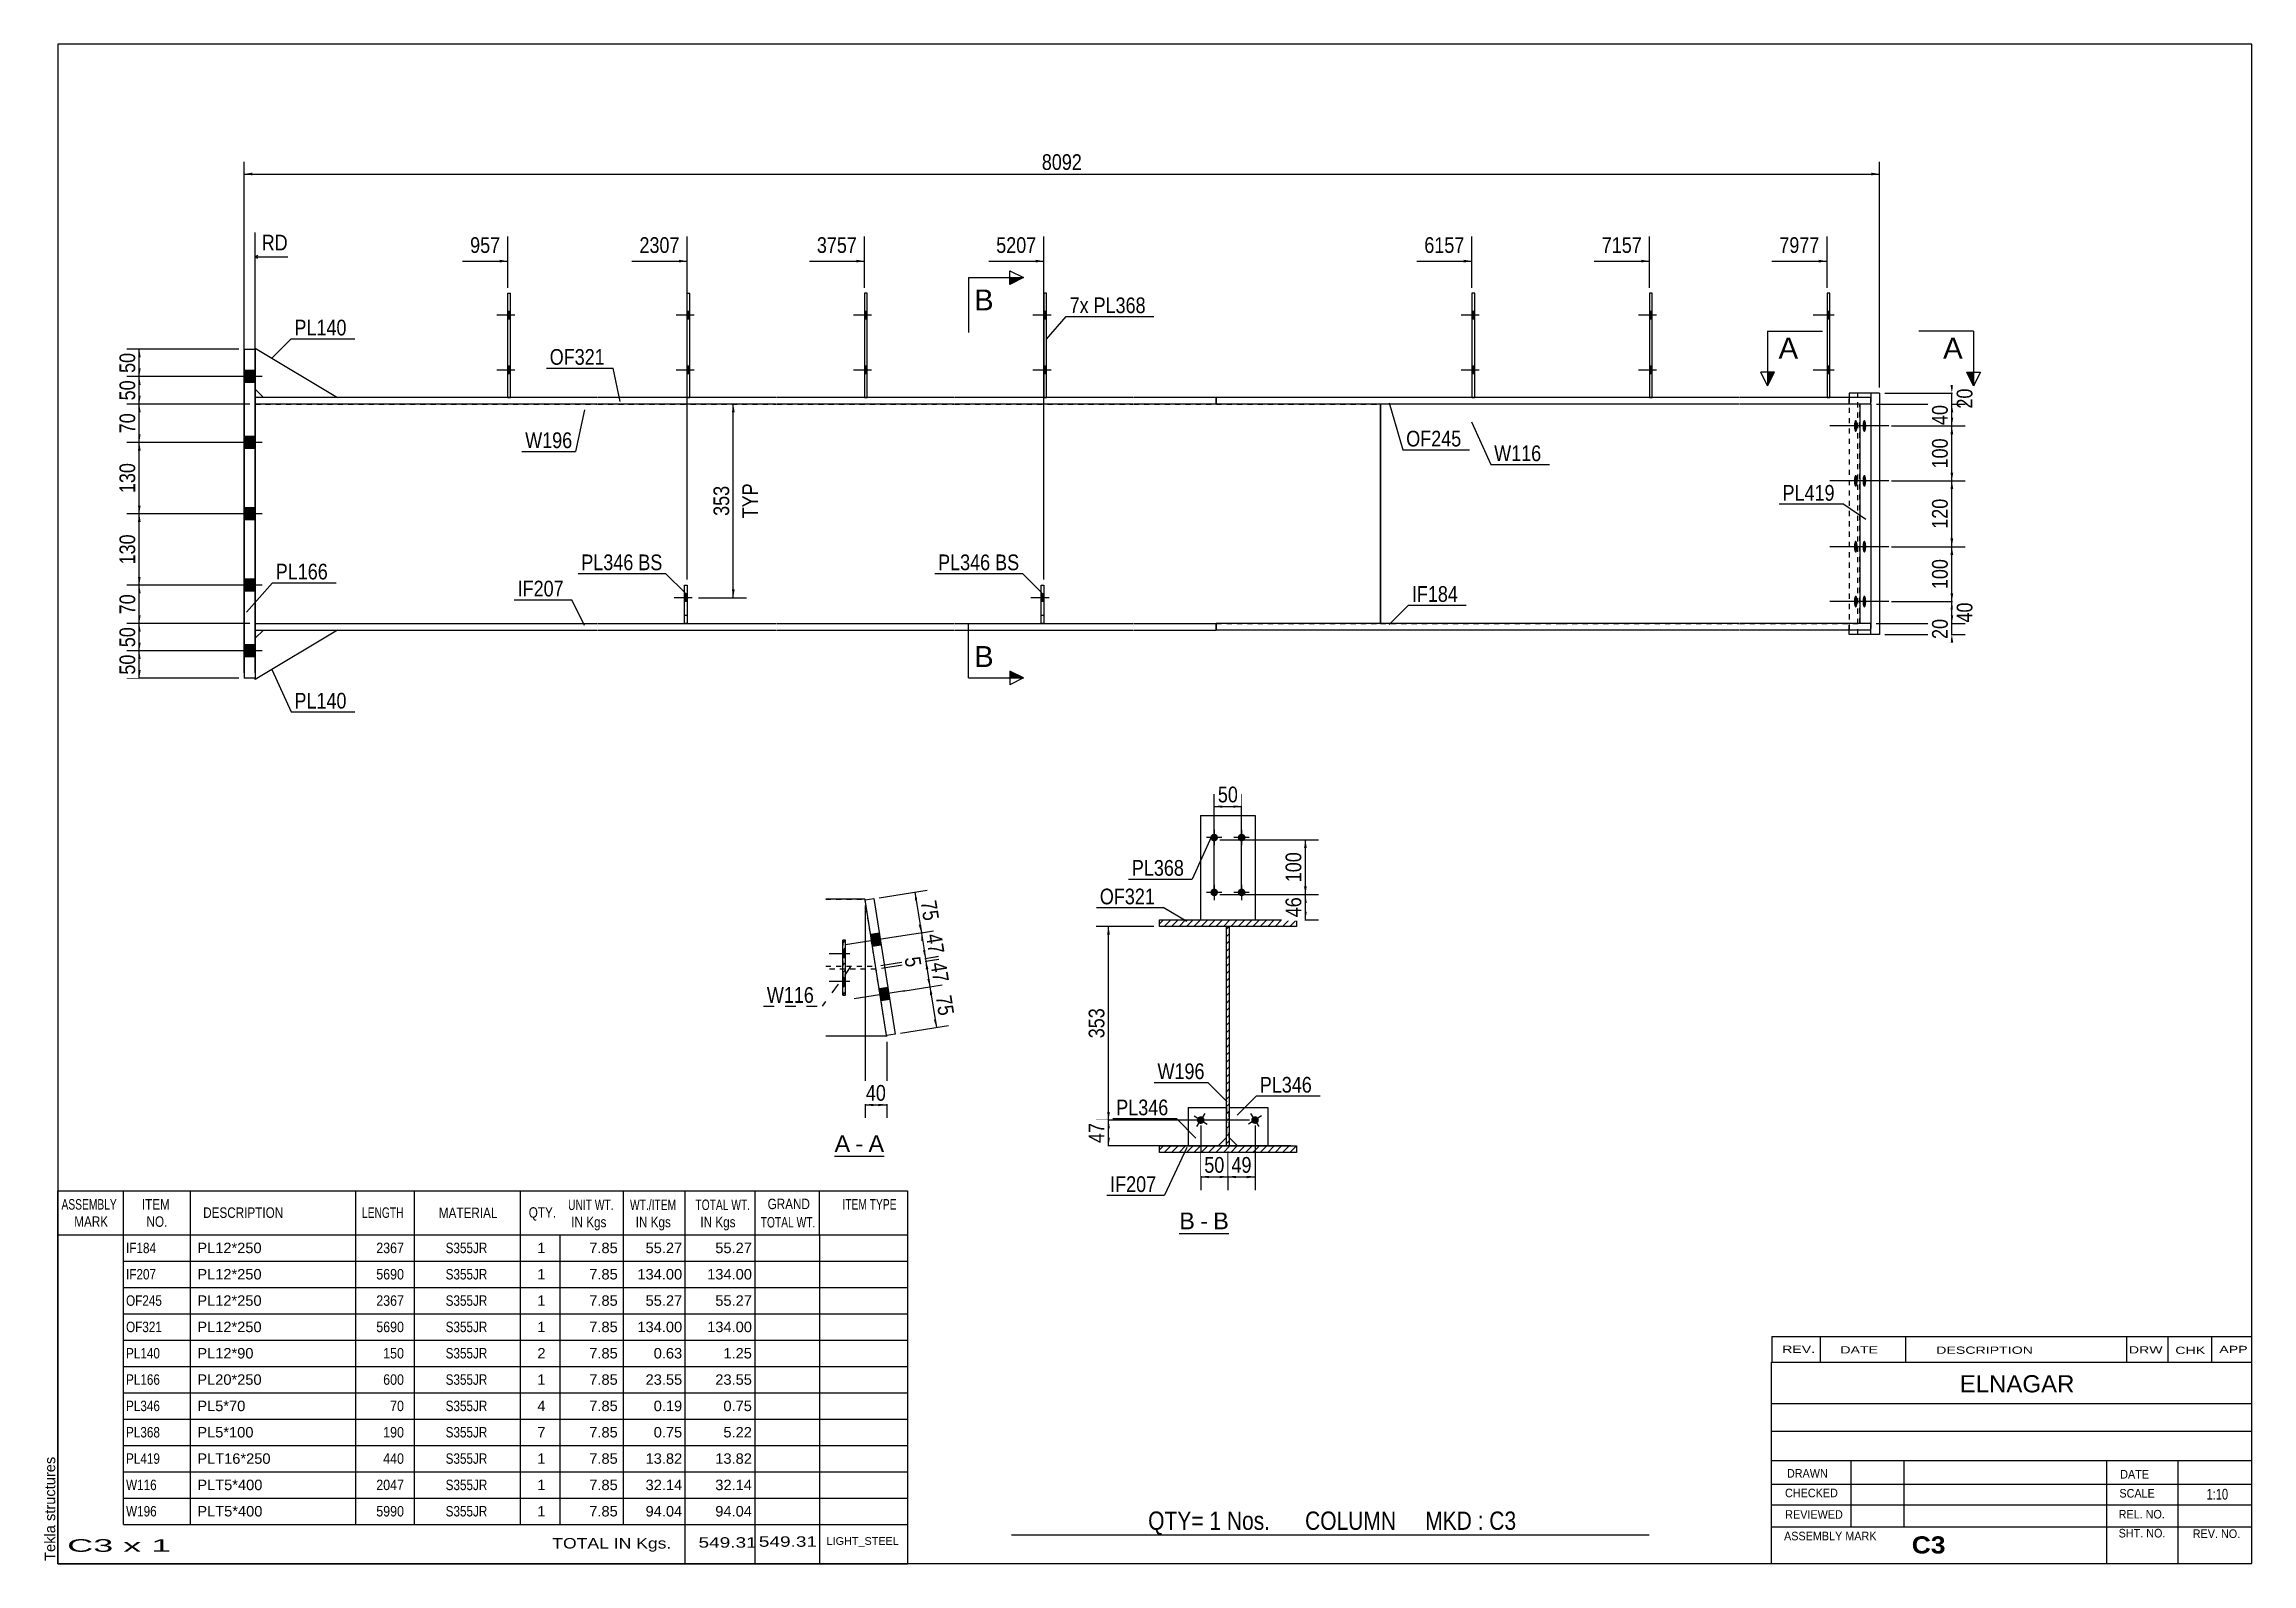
# Model space of a CAD drawing. Header units: millimetres. Extents: x -338 to 65, y -171 to 106.
import ezdxf

# ---------------------------------------------------------------- set-up
doc = ezdxf.new("R2010")
doc.units = ezdxf.units.MM
doc.linetypes.add('DXK_LINE_DOT1', pattern=[1.8814, 0.9407, -0.9407])
doc.linetypes.add('DXK_LINE_DOT2', pattern=[3.9198, 1.9599, -1.9599])
doc.styles.add('Arial', font='ARIAL.TTF', dxfattribs={"height": 0.2})
doc.styles.add('Arial Bold', font='ARIALBD.TTF', dxfattribs={"height": 0.2})
doc.styles.add('Arial Narrow', font='ARIALN.TTF', dxfattribs={"height": 0.2})

# ---------------------------------------------------------------- blocks, each defined once
blk = doc.blocks.new('Unknown-629260861-1210')
at = {"color": 5, "linetype": 'Continuous'}
for p, q in [((64.7, 105.61), (-335.3, 105.61)), ((-335.3, 105.61), (-335.3, -171.39)), ((64.7, -171.39), (64.7, 105.61)), ((-335.3, -171.39), (64.7, -171.39))]:
    blk.add_line(p, q, dxfattribs=at)
at = {"color": 174, "linetype": 'Continuous', "style": 'Arial'}
blk.add_text('Tekla structures', height=1.9102, rotation=90, dxfattribs=at).set_placement((-335.8, -170.89))
blk = doc.blocks.new('Unknown-629260861-12 - 1487')
at = {"color": 7, "linetype": 'Continuous'}
blk.add_line((-193.71, -97.1), (-184.68, -97.1), dxfattribs=at)
at = {"color": 0, "linetype": 'Continuous'}
blk.add_wipeout([(-190.86, -96.35), (-190.86, -93.15), (-193.71, -93.15), (-193.71, -96.35)], dxfattribs=at)
blk.add_wipeout([(-188.48, -96.35), (-188.48, -93.15), (-189.9, -93.15), (-189.9, -96.35)], dxfattribs=at)
at = {"color": 96, "linetype": 'Continuous', "style": 'Arial'}
blk.add_text('A', height=3.06, dxfattribs=at).set_placement((-193.71, -96.35))
at = {"color": 0, "linetype": 'Continuous'}
blk.add_wipeout([(-184.68, -96.35), (-184.68, -93.15), (-187.52, -93.15), (-187.52, -96.35)], dxfattribs=at)
at = {"color": 96, "linetype": 'Continuous', "style": 'Arial'}
for s, p in [('-', (-189.9, -96.35)), ('A', (-187.52, -96.35))]:
    blk.add_text(s, height=3.06, dxfattribs=at).set_placement(p)
blk = doc.blocks.new('Unknown-629260861-13 - 1261')
at = {"color": 7, "linetype": 'Continuous'}
blk.add_line((-130.86, -111.19), (-121.83, -111.19), dxfattribs=at)
at = {"color": 0, "linetype": 'Continuous'}
blk.add_wipeout([(-128.01, -110.44), (-128.01, -107.24), (-130.86, -107.24), (-130.86, -110.44)], dxfattribs=at)
blk.add_wipeout([(-125.63, -110.44), (-125.63, -107.24), (-127.05, -107.24), (-127.05, -110.44)], dxfattribs=at)
at = {"color": 96, "linetype": 'Continuous', "style": 'Arial'}
blk.add_text('B', height=3.06, dxfattribs=at).set_placement((-130.86, -110.44))
at = {"color": 0, "linetype": 'Continuous'}
blk.add_wipeout([(-121.83, -110.44), (-121.83, -107.24), (-124.67, -107.24), (-124.67, -110.44)], dxfattribs=at)
at = {"color": 96, "linetype": 'Continuous', "style": 'Arial'}
for s, p in [('B', (-124.67, -110.44)), ('-', (-127.05, -110.44))]:
    blk.add_text(s, height=3.06, dxfattribs=at).set_placement(p)
blk = doc.blocks.new('Part-629260861-1824 - 1635')
at = {"color": 7, "linetype": 'DXK_LINE_DOT1'}
for p, q in [((-221.09, 0), (-221.09, 7)), ((-221.09, 7), (-220.59, 7)), ((-220.59, 7), (-220.59, 0)), ((-221.09, 1.5), (-220.59, 1.5)), ((-220.59, 0), (-221.09, 0))]:
    blk.add_line(p, q, dxfattribs=at)
blk = doc.blocks.new('Part-629260861-1775 - 1635')
at = {"color": 2, "linetype": 'Continuous'}
for p, q in [((-3.19, 42), (-8.7, 42)), ((-8.7, 42), (-8.7, 41.2)), ((-4.77, 42), (-4.77, 41.2)), ((-3.19, 42), (-3.19, -2)), ((-4.77, 40), (-4.77, 0)), ((-8.7, -2), (-8.7, -1.2)), ((-3.19, -2), (-8.7, -2)), ((-4.77, -2), (-4.77, -1.2))]:
    blk.add_line(p, q, dxfattribs=at)
at = {"color": 7, "linetype": 'DXK_LINE_DOT1'}
for p, q in [((-8.7, 41.2), (-8.7, -1.2)), ((-7.12, -2), (-7.12, 42)), ((-4.77, 41.2), (-4.77, 40)), ((-4.77, 0), (-4.77, -1.2))]:
    blk.add_line(p, q, dxfattribs=at)
blk = doc.blocks.new('Bolt-629260861-1647 - 1635')
at = {"linetype": 'Continuous'}
for points in [[(-44.64, 55.5), (-44.64, 56.9), (-45.14, 56.9), (-45.14, 55.5)], [(-44.64, 55.5), (-44.64, 56.9), (-45.14, 56.9), (-45.14, 55.5)], [(-44.64, 45.5), (-44.64, 46.9), (-45.14, 46.9), (-45.14, 45.5)], [(-44.64, 45.5), (-44.64, 46.9), (-45.14, 46.9), (-45.14, 45.5)]]:
    blk.add_hatch(color=3, dxfattribs=at).paths.add_polyline_path(points)
at = {"color": 3, "linetype": 'Continuous'}
for p, q in [((-44.64, 56.9), (-45.14, 56.9)), ((-44.64, 56.9), (-45.14, 56.9)), ((-43.84, 56.2), (-47.14, 56.2)), ((-43.84, 56.2), (-47.14, 56.2)), ((-44.64, 55.5), (-45.14, 55.5)), ((-44.64, 55.5), (-45.14, 55.5)), ((-43.84, 46.2), (-47.14, 46.2)), ((-43.84, 46.2), (-47.14, 46.2)), ((-44.64, 46.9), (-45.14, 46.9)), ((-44.64, 46.9), (-45.14, 46.9)), ((-44.64, 45.5), (-45.14, 45.5)), ((-44.64, 45.5), (-45.14, 45.5))]:
    blk.add_line(p, q, dxfattribs=at)
blk = doc.blocks.new('Bolt-629260861-1648 - 1635')
at = {"linetype": 'Continuous'}
for points in [[(-76.99, 55.5), (-76.99, 56.9), (-77.49, 56.9), (-77.49, 55.5)], [(-76.99, 55.5), (-76.99, 56.9), (-77.49, 56.9), (-77.49, 55.5)], [(-76.99, 45.5), (-76.99, 46.9), (-77.49, 46.9), (-77.49, 45.5)], [(-76.99, 45.5), (-76.99, 46.9), (-77.49, 46.9), (-77.49, 45.5)]]:
    blk.add_hatch(color=3, dxfattribs=at).paths.add_polyline_path(points)
at = {"color": 3, "linetype": 'Continuous'}
for p, q in [((-76.99, 56.9), (-77.49, 56.9)), ((-76.99, 56.9), (-77.49, 56.9)), ((-76.19, 56.2), (-79.49, 56.2)), ((-76.19, 56.2), (-79.49, 56.2)), ((-76.99, 55.5), (-77.49, 55.5)), ((-76.99, 55.5), (-77.49, 55.5)), ((-76.19, 46.2), (-79.49, 46.2)), ((-76.19, 46.2), (-79.49, 46.2)), ((-76.99, 46.9), (-77.49, 46.9)), ((-76.99, 46.9), (-77.49, 46.9)), ((-76.99, 45.5), (-77.49, 45.5)), ((-76.99, 45.5), (-77.49, 45.5))]:
    blk.add_line(p, q, dxfattribs=at)
blk = doc.blocks.new('Part-629260861-1653 - 1635')
at = {"color": 2, "linetype": 'Continuous'}
for p, q in [((-44.64, 60.2), (-45.14, 60.2)), ((-45.14, 60.2), (-45.14, 41.2)), ((-44.64, 41.2), (-44.64, 60.2))]:
    blk.add_line(p, q, dxfattribs=at)
at = {"color": 7, "linetype": 'DXK_LINE_DOT1'}
blk.add_line((-45.14, 41.2), (-44.64, 41.2), dxfattribs=at)
blk = doc.blocks.new('Part-629260861-1658 - 1635')
at = {"color": 2, "linetype": 'Continuous'}
for p, q in [((-76.99, 60.2), (-77.49, 60.2)), ((-77.49, 60.2), (-77.49, 41.2)), ((-76.99, 41.2), (-76.99, 60.2))]:
    blk.add_line(p, q, dxfattribs=at)
at = {"color": 7, "linetype": 'DXK_LINE_DOT1'}
blk.add_line((-77.49, 41.2), (-76.99, 41.2), dxfattribs=at)
blk = doc.blocks.new('Part-629260861-1871 - 1635')
at = {"color": 2, "linetype": 'Continuous'}
for p, q in [((-12.26, 60.2), (-12.76, 60.2)), ((-12.76, 60.2), (-12.76, 41.2)), ((-12.26, 41.2), (-12.26, 60.2))]:
    blk.add_line(p, q, dxfattribs=at)
at = {"color": 7, "linetype": 'DXK_LINE_DOT1'}
blk.add_line((-12.76, 41.2), (-12.26, 41.2), dxfattribs=at)
blk = doc.blocks.new('Bolt-629260861-1664 - 1635')
at = {"linetype": 'Continuous'}
for points in [[(-252.79, 55.5), (-252.79, 56.9), (-253.29, 56.9), (-253.29, 55.5)], [(-252.79, 55.5), (-252.79, 56.9), (-253.29, 56.9), (-253.29, 55.5)], [(-252.79, 45.5), (-252.79, 46.9), (-253.29, 46.9), (-253.29, 45.5)], [(-252.79, 45.5), (-252.79, 46.9), (-253.29, 46.9), (-253.29, 45.5)]]:
    blk.add_hatch(color=3, dxfattribs=at).paths.add_polyline_path(points)
at = {"color": 3, "linetype": 'Continuous'}
for p, q in [((-252.79, 56.9), (-253.29, 56.9)), ((-252.79, 56.9), (-253.29, 56.9)), ((-251.99, 56.2), (-255.29, 56.2)), ((-251.99, 56.2), (-255.29, 56.2)), ((-252.79, 55.5), (-253.29, 55.5)), ((-252.79, 55.5), (-253.29, 55.5)), ((-251.99, 46.2), (-255.29, 46.2)), ((-251.99, 46.2), (-255.29, 46.2)), ((-252.79, 46.9), (-253.29, 46.9)), ((-252.79, 46.9), (-253.29, 46.9)), ((-252.79, 45.5), (-253.29, 45.5)), ((-252.79, 45.5), (-253.29, 45.5))]:
    blk.add_line(p, q, dxfattribs=at)
blk = doc.blocks.new('Part-629260861-1669 - 1635')
at = {"color": 2, "linetype": 'Continuous'}
for p, q in [((-253.29, 41.2), (-253.29, 60.2)), ((-253.29, 60.2), (-252.79, 60.2)), ((-252.79, 41.2), (-252.79, 60.2))]:
    blk.add_line(p, q, dxfattribs=at)
at = {"color": 7, "linetype": 'DXK_LINE_DOT1'}
blk.add_line((-253.29, 41.2), (-252.79, 41.2), dxfattribs=at)
blk = doc.blocks.new('Part-629260861-1674 - 1635')
at = {"color": 2, "linetype": 'Continuous'}
for p, q in [((-299.34, 50), (-299.34, 50.2)), ((-299.34, 50.2), (-284.34, 41.2)), ((-299.34, 42.7), (-297.84, 41.2))]:
    blk.add_line(p, q, dxfattribs=at)
at = {"color": 7, "linetype": 'DXK_LINE_DOT1'}
for p, q in [((-299.34, 50), (-299.34, 42.7)), ((-284.34, 41.2), (-297.84, 41.2))]:
    blk.add_line(p, q, dxfattribs=at)
blk = doc.blocks.new('Part-629260861-1856 - 1635')
at = {"color": 7, "linetype": 'DXK_LINE_DOT1'}
for p, q in [((-156.04, 0), (-156.04, 7)), ((-156.04, 7), (-155.54, 7)), ((-155.54, 7), (-155.54, 0)), ((-156.04, 1.5), (-155.54, 1.5)), ((-155.54, 0), (-156.04, 0))]:
    blk.add_line(p, q, dxfattribs=at)
blk = doc.blocks.new('Part-629260861-1679 - 1635')
at = {"color": 2, "linetype": 'Continuous'}
for p, q in [((-284.34, -1.2), (-299.34, -10.2)), ((-297.84, -1.2), (-299.34, -2.7)), ((-299.34, -10.2), (-299.34, -10))]:
    blk.add_line(p, q, dxfattribs=at)
at = {"color": 7, "linetype": 'DXK_LINE_DOT1'}
for p, q in [((-299.34, -2.7), (-299.34, -10)), ((-297.84, -1.2), (-284.34, -1.2))]:
    blk.add_line(p, q, dxfattribs=at)
blk = doc.blocks.new('Part-629260861-1753 - 1635')
at = {"color": 2, "linetype": 'Continuous'}
for p, q in [((-61.19, 0), (-124.14, 0)), ((-124.14, 0), (-124.14, -1.2)), ((-28.84, 0), (-61.09, 0)), ((-4.75, 0), (-28.74, 0)), ((-4.75, -1.2), (-4.75, 0)), ((-61.19, -1.2), (-124.14, -1.2)), ((-28.84, -1.2), (-61.09, -1.2)), ((-4.75, -1.2), (-28.74, -1.2))]:
    blk.add_line(p, q, dxfattribs=at)
at = {"color": 7, "linetype": 'DXK_LINE_DOT1'}
blk.add_line((-8.72, -1.2), (-8.72, 0), dxfattribs=at)
blk = doc.blocks.new('Part-629260861-1699 - 1635')
at = {"color": 2, "linetype": 'Continuous'}
for p, q in [((-299.34, 41.2), (-299.34, 40)), ((-269.34, 41.2), (-299.34, 41.2)), ((-236.99, 41.2), (-269.24, 41.2)), ((-204.29, 41.2), (-236.89, 41.2)), ((-171.94, 41.2), (-204.19, 41.2)), ((-139.24, 41.2), (-171.84, 41.2)), ((-124.14, 41.2), (-139.14, 41.2)), ((-124.14, 40), (-124.14, 41.2)), ((-269.34, 40), (-299.34, 40)), ((-236.99, 40), (-269.24, 40)), ((-204.29, 40), (-236.89, 40)), ((-171.94, 40), (-204.19, 40)), ((-139.24, 40), (-171.84, 40)), ((-124.14, 40), (-139.14, 40))]:
    blk.add_line(p, q, dxfattribs=at)
blk = doc.blocks.new('Part-629260861-1721 - 1635')
at = {"color": 2, "linetype": 'Continuous'}
for p, q in [((-61.19, 41.2), (-124.14, 41.2)), ((-124.14, 41.2), (-124.14, 40)), ((-28.84, 41.2), (-61.09, 41.2)), ((-4.75, 41.2), (-28.74, 41.2)), ((-4.75, 40), (-4.75, 41.2)), ((-61.19, 40), (-124.14, 40)), ((-28.84, 40), (-61.09, 40)), ((-4.75, 40), (-28.74, 40))]:
    blk.add_line(p, q, dxfattribs=at)
at = {"color": 7, "linetype": 'DXK_LINE_DOT1'}
blk.add_line((-8.72, 40), (-8.72, 41.2), dxfattribs=at)
blk = doc.blocks.new('Part-629260861-1861 - 1635')
at = {"color": 2, "linetype": 'Continuous'}
for p, q in [((-156.04, 0), (-156.04, 7)), ((-156.04, 7), (-155.54, 7)), ((-155.54, 7), (-155.54, 0))]:
    blk.add_line(p, q, dxfattribs=at)
blk = doc.blocks.new('Part-629260861-1797 - 1635')
at = {"color": 2, "linetype": 'Continuous'}
for p, q in [((-301.34, 50), (-299.34, 50)), ((-301.34, 50), (-301.34, -10)), ((-299.34, 50), (-299.34, -10)), ((-299.34, -10), (-301.34, -10))]:
    blk.add_line(p, q, dxfattribs=at)
blk = doc.blocks.new('Part-629260861-1726 - 1635')
at = {"color": 2, "linetype": 'Continuous'}
for p, q in [((-94.14, 0), (-94.14, 40)), ((-6.7, 0), (-6.7, 40))]:
    blk.add_line(p, q, dxfattribs=at)
at = {"color": 7, "linetype": 'DXK_LINE_DOT1'}
for p, q in [((-61.19, 40), (-94.14, 40)), ((-28.84, 40), (-61.09, 40)), ((-6.7, 40), (-28.74, 40)), ((-6.77, 0), (-6.77, 40)), ((-94.14, 0), (-61.19, 0)), ((-61.09, 0), (-28.84, 0)), ((-28.74, 0), (-6.7, 0))]:
    blk.add_line(p, q, dxfattribs=at)
blk = doc.blocks.new('Part-629260861-1731 - 1635')
at = {"color": 2, "linetype": 'Continuous'}
for p, q in [((-299.34, -1.2), (-299.34, 0)), ((-299.34, 0), (-269.34, 0)), ((-269.24, 0), (-236.99, 0)), ((-236.89, 0), (-204.29, 0)), ((-204.19, 0), (-171.94, 0)), ((-171.84, 0), (-139.24, 0)), ((-139.14, 0), (-124.14, 0)), ((-124.14, -1.2), (-124.14, 0)), ((-299.34, -1.2), (-269.34, -1.2)), ((-269.24, -1.2), (-236.99, -1.2)), ((-236.89, -1.2), (-204.29, -1.2)), ((-204.19, -1.2), (-171.94, -1.2)), ((-171.84, -1.2), (-139.24, -1.2)), ((-139.14, -1.2), (-124.14, -1.2))]:
    blk.add_line(p, q, dxfattribs=at)
blk = doc.blocks.new('Part-629260861-1866 - 1635')
at = {"color": 2, "linetype": 'Continuous'}
for p, q in [((-187.74, 60.2), (-188.24, 60.2)), ((-188.24, 60.2), (-188.24, 41.2)), ((-187.74, 41.2), (-187.74, 60.2))]:
    blk.add_line(p, q, dxfattribs=at)
at = {"color": 7, "linetype": 'DXK_LINE_DOT1'}
blk.add_line((-188.24, 41.2), (-187.74, 41.2), dxfattribs=at)
blk = doc.blocks.new('Part-629260861-1802 - 1635')
at = {"color": 2, "linetype": 'Continuous'}
for p, q in [((-220.59, 41.2), (-220.59, 60.2)), ((-220.59, 60.2), (-220.09, 60.2)), ((-220.09, 41.2), (-220.09, 60.2))]:
    blk.add_line(p, q, dxfattribs=at)
at = {"color": 7, "linetype": 'DXK_LINE_DOT1'}
blk.add_line((-220.59, 41.2), (-220.09, 41.2), dxfattribs=at)
blk = doc.blocks.new('Part-629260861-1846 - 1635')
at = {"color": 2, "linetype": 'Continuous'}
for p, q in [((-221.09, 0), (-221.09, 7)), ((-221.09, 7), (-220.59, 7)), ((-220.59, 7), (-220.59, 0))]:
    blk.add_line(p, q, dxfattribs=at)
blk = doc.blocks.new('Part-629260861-1851 - 1635')
at = {"color": 2, "linetype": 'Continuous'}
for p, q in [((-155.04, 60.2), (-155.54, 60.2)), ((-155.54, 60.2), (-155.54, 41.2)), ((-155.04, 41.2), (-155.04, 60.2))]:
    blk.add_line(p, q, dxfattribs=at)
at = {"color": 7, "linetype": 'DXK_LINE_DOT1'}
blk.add_line((-155.54, 41.2), (-155.04, 41.2), dxfattribs=at)
blk = doc.blocks.new('Part-629260861-1876 - 1635')
at = {"color": 7, "linetype": 'DXK_LINE_DOT1'}
for p, q in [((-299.34, 40), (-299.34, 0)), ((-299.34, 40), (-269.34, 40)), ((-269.24, 40), (-236.99, 40)), ((-236.89, 40), (-204.29, 40)), ((-204.19, 40), (-171.94, 40)), ((-171.84, 40), (-139.24, 40)), ((-139.14, 40), (-94.14, 40)), ((-299.34, 0), (-269.34, 0)), ((-269.24, 0), (-236.99, 0)), ((-236.89, 0), (-221.09, 0)), ((-220.59, 0), (-204.29, 0)), ((-204.19, 0), (-171.94, 0)), ((-171.84, 0), (-156.04, 0)), ((-155.54, 0), (-139.24, 0)), ((-139.14, 0), (-94.14, 0))]:
    blk.add_line(p, q, dxfattribs=at)
at = {"color": 2, "linetype": 'Continuous'}
blk.add_line((-94.14, 40), (-94.14, 0), dxfattribs=at)
blk = doc.blocks.new('Bolt-629260861-1877 - 1635')
at = {"linetype": 'Continuous'}
for points in [[(-7.19, 36), (-7.19, 35.77), (-7.21, 35.55), (-7.25, 35.35), (-7.3, 35.18), (-7.35, 35.05), (-7.42, 34.95), (-7.49, 34.91), (-7.56, 34.91), (-7.62, 34.95), (-7.69, 35.05), (-7.74, 35.18), (-7.79, 35.35), (-7.83, 35.55), (-7.85, 35.77), (-7.85, 36), (-7.85, 36.23), (-7.83, 36.45), (-7.79, 36.65), (-7.74, 36.82), (-7.69, 36.95), (-7.62, 37.05), (-7.56, 37.09), (-7.49, 37.09), (-7.42, 37.05), (-7.35, 36.95), (-7.3, 36.82), (-7.25, 36.65), (-7.21, 36.45), (-7.19, 36.23)], [(-5.61, 36), (-5.62, 35.77), (-5.64, 35.55), (-5.68, 35.35), (-5.73, 35.18), (-5.78, 35.05), (-5.85, 34.95), (-5.91, 34.91), (-5.98, 34.91), (-6.05, 34.95), (-6.12, 35.05), (-6.17, 35.18), (-6.22, 35.35), (-6.26, 35.55), (-6.28, 35.77), (-6.28, 36), (-6.28, 36.23), (-6.26, 36.45), (-6.22, 36.65), (-6.17, 36.82), (-6.12, 36.95), (-6.05, 37.05), (-5.98, 37.09), (-5.91, 37.09), (-5.85, 37.05), (-5.78, 36.95), (-5.73, 36.82), (-5.68, 36.65), (-5.64, 36.45), (-5.62, 36.23)], [(-7.19, 26), (-7.19, 25.77), (-7.21, 25.55), (-7.25, 25.35), (-7.3, 25.18), (-7.35, 25.05), (-7.42, 24.95), (-7.49, 24.91), (-7.56, 24.91), (-7.62, 24.95), (-7.69, 25.05), (-7.74, 25.18), (-7.79, 25.35), (-7.83, 25.55), (-7.85, 25.77), (-7.85, 26), (-7.85, 26.23), (-7.83, 26.45), (-7.79, 26.65), (-7.74, 26.82), (-7.69, 26.95), (-7.62, 27.05), (-7.56, 27.09), (-7.49, 27.09), (-7.42, 27.05), (-7.35, 26.95), (-7.3, 26.82), (-7.25, 26.65), (-7.21, 26.45), (-7.19, 26.23)], [(-5.61, 26), (-5.62, 25.77), (-5.64, 25.55), (-5.68, 25.35), (-5.73, 25.18), (-5.78, 25.05), (-5.85, 24.95), (-5.91, 24.91), (-5.98, 24.91), (-6.05, 24.95), (-6.12, 25.05), (-6.17, 25.18), (-6.22, 25.35), (-6.26, 25.55), (-6.28, 25.77), (-6.28, 26), (-6.28, 26.23), (-6.26, 26.45), (-6.22, 26.65), (-6.17, 26.82), (-6.12, 26.95), (-6.05, 27.05), (-5.98, 27.09), (-5.91, 27.09), (-5.85, 27.05), (-5.78, 26.95), (-5.73, 26.82), (-5.68, 26.65), (-5.64, 26.45), (-5.62, 26.23)], [(-7.19, 14), (-7.19, 13.77), (-7.21, 13.55), (-7.25, 13.35), (-7.3, 13.18), (-7.35, 13.05), (-7.42, 12.95), (-7.49, 12.91), (-7.56, 12.91), (-7.62, 12.95), (-7.69, 13.05), (-7.74, 13.18), (-7.79, 13.35), (-7.83, 13.55), (-7.85, 13.77), (-7.85, 14), (-7.85, 14.23), (-7.83, 14.45), (-7.79, 14.65), (-7.74, 14.82), (-7.69, 14.95), (-7.62, 15.05), (-7.56, 15.09), (-7.49, 15.09), (-7.42, 15.05), (-7.35, 14.95), (-7.3, 14.82), (-7.25, 14.65), (-7.21, 14.45), (-7.19, 14.23)], [(-5.61, 14), (-5.62, 13.77), (-5.64, 13.55), (-5.68, 13.35), (-5.73, 13.18), (-5.78, 13.05), (-5.85, 12.95), (-5.91, 12.91), (-5.98, 12.91), (-6.05, 12.95), (-6.12, 13.05), (-6.17, 13.18), (-6.22, 13.35), (-6.26, 13.55), (-6.28, 13.77), (-6.28, 14), (-6.28, 14.23), (-6.26, 14.45), (-6.22, 14.65), (-6.17, 14.82), (-6.12, 14.95), (-6.05, 15.05), (-5.98, 15.09), (-5.91, 15.09), (-5.85, 15.05), (-5.78, 14.95), (-5.73, 14.82), (-5.68, 14.65), (-5.64, 14.45), (-5.62, 14.23)], [(-7.19, 4), (-7.19, 3.77), (-7.21, 3.55), (-7.25, 3.35), (-7.3, 3.18), (-7.35, 3.05), (-7.42, 2.95), (-7.49, 2.91), (-7.56, 2.91), (-7.62, 2.95), (-7.69, 3.05), (-7.74, 3.18), (-7.79, 3.35), (-7.83, 3.55), (-7.85, 3.77), (-7.85, 4), (-7.85, 4.23), (-7.83, 4.45), (-7.79, 4.65), (-7.74, 4.82), (-7.69, 4.95), (-7.62, 5.05), (-7.56, 5.09), (-7.49, 5.09), (-7.42, 5.05), (-7.35, 4.95), (-7.3, 4.82), (-7.25, 4.65), (-7.21, 4.45), (-7.19, 4.23)], [(-5.61, 4), (-5.62, 3.77), (-5.64, 3.55), (-5.68, 3.35), (-5.73, 3.18), (-5.78, 3.05), (-5.85, 2.95), (-5.91, 2.91), (-5.98, 2.91), (-6.05, 2.95), (-6.12, 3.05), (-6.17, 3.18), (-6.22, 3.35), (-6.26, 3.55), (-6.28, 3.77), (-6.28, 4), (-6.28, 4.23), (-6.26, 4.45), (-6.22, 4.65), (-6.17, 4.82), (-6.12, 4.95), (-6.05, 5.05), (-5.98, 5.09), (-5.91, 5.09), (-5.85, 5.05), (-5.78, 4.95), (-5.73, 4.82), (-5.68, 4.65), (-5.64, 4.45), (-5.62, 4.23)]]:
    blk.add_hatch(color=3, dxfattribs=at).paths.add_polyline_path(points)
at = {"color": 3, "linetype": 'Continuous'}
for p, q in [((-3.04, 36), (-12.26, 36)), ((-1.47, 36), (-10.69, 36)), ((-3.04, 26), (-12.26, 26)), ((-1.47, 26), (-10.69, 26)), ((-3.04, 14), (-12.26, 14)), ((-1.47, 14), (-10.69, 14)), ((-3.04, 4), (-12.26, 4)), ((-1.47, 4), (-10.69, 4))]:
    blk.add_line(p, q, dxfattribs=at)
blk = doc.blocks.new('Bolt-629260861-1878 - 1635')
at = {"linetype": 'Continuous'}
for points in [[(-301.34, 46.1), (-301.34, 43.9), (-299.34, 43.9), (-299.34, 46.1)], [(-301.34, 46.1), (-301.34, 43.9), (-299.34, 43.9), (-299.34, 46.1)], [(-301.34, 34.1), (-301.34, 31.9), (-299.34, 31.9), (-299.34, 34.1)], [(-301.34, 34.1), (-301.34, 31.9), (-299.34, 31.9), (-299.34, 34.1)], [(-301.34, 21.1), (-301.34, 18.9), (-299.34, 18.9), (-299.34, 21.1)], [(-301.34, 21.1), (-301.34, 18.9), (-299.34, 18.9), (-299.34, 21.1)], [(-301.34, 8.1), (-301.34, 5.9), (-299.34, 5.9), (-299.34, 8.1)], [(-301.34, 8.1), (-301.34, 5.9), (-299.34, 5.9), (-299.34, 8.1)], [(-301.34, -3.9), (-301.34, -6.1), (-299.34, -6.1), (-299.34, -3.9)], [(-301.34, -3.9), (-301.34, -6.1), (-299.34, -6.1), (-299.34, -3.9)]]:
    blk.add_hatch(color=3, dxfattribs=at).paths.add_polyline_path(points)
at = {"color": 3, "linetype": 'Continuous'}
for p, q in [((-298.04, 45), (-306.34, 45)), ((-298.04, 45), (-306.34, 45)), ((-299.34, 46.1), (-301.34, 46.1)), ((-299.34, 46.1), (-301.34, 46.1)), ((-299.34, 43.9), (-301.34, 43.9)), ((-299.34, 43.9), (-301.34, 43.9)), ((-298.04, 33), (-306.34, 33)), ((-298.04, 33), (-306.34, 33)), ((-299.34, 34.1), (-301.34, 34.1)), ((-299.34, 34.1), (-301.34, 34.1)), ((-299.34, 31.9), (-301.34, 31.9)), ((-299.34, 31.9), (-301.34, 31.9)), ((-299.34, 21.1), (-301.34, 21.1)), ((-299.34, 21.1), (-301.34, 21.1)), ((-298.04, 20), (-306.34, 20)), ((-298.04, 20), (-306.34, 20)), ((-299.34, 18.9), (-301.34, 18.9)), ((-299.34, 18.9), (-301.34, 18.9)), ((-299.34, 8.1), (-301.34, 8.1)), ((-299.34, 8.1), (-301.34, 8.1)), ((-298.04, 7), (-306.34, 7)), ((-298.04, 7), (-306.34, 7)), ((-299.34, 5.9), (-301.34, 5.9)), ((-299.34, 5.9), (-301.34, 5.9)), ((-299.34, -3.9), (-301.34, -3.9)), ((-299.34, -3.9), (-301.34, -3.9)), ((-298.04, -5), (-306.34, -5)), ((-298.04, -5), (-306.34, -5)), ((-299.34, -6.1), (-301.34, -6.1)), ((-299.34, -6.1), (-301.34, -6.1))]:
    blk.add_line(p, q, dxfattribs=at)
blk = doc.blocks.new('Bolt-629260861-1879 - 1635')
at = {"linetype": 'Continuous'}
for points in [[(-220.09, 55.5), (-220.09, 56.9), (-220.59, 56.9), (-220.59, 55.5)], [(-220.09, 55.5), (-220.09, 56.9), (-220.59, 56.9), (-220.59, 55.5)], [(-220.09, 45.5), (-220.09, 46.9), (-220.59, 46.9), (-220.59, 45.5)], [(-220.09, 45.5), (-220.09, 46.9), (-220.59, 46.9), (-220.59, 45.5)]]:
    blk.add_hatch(color=3, dxfattribs=at).paths.add_polyline_path(points)
at = {"color": 3, "linetype": 'Continuous'}
for p, q in [((-220.09, 56.9), (-220.59, 56.9)), ((-220.09, 56.9), (-220.59, 56.9)), ((-219.29, 56.2), (-222.59, 56.2)), ((-219.29, 56.2), (-222.59, 56.2)), ((-220.09, 55.5), (-220.59, 55.5)), ((-220.09, 55.5), (-220.59, 55.5)), ((-219.29, 46.2), (-222.59, 46.2)), ((-219.29, 46.2), (-222.59, 46.2)), ((-220.09, 46.9), (-220.59, 46.9)), ((-220.09, 46.9), (-220.59, 46.9)), ((-220.09, 45.5), (-220.59, 45.5)), ((-220.09, 45.5), (-220.59, 45.5))]:
    blk.add_line(p, q, dxfattribs=at)
blk = doc.blocks.new('Bolt-629260861-1880 - 1635')
at = {"color": 3, "linetype": 'DXK_LINE_DOT2'}
for p, q in [((-219.64, 4.7), (-222.94, 4.7)), ((-220.59, 5.4), (-221.09, 5.4)), ((-220.59, 4), (-221.09, 4))]:
    blk.add_line(p, q, dxfattribs=at)
blk = doc.blocks.new('Bolt-629260861-1881 - 1635')
at = {"linetype": 'Continuous'}
blk.add_hatch(color=3, dxfattribs=at).paths.add_polyline_path([(-220.59, 4), (-220.59, 5.4), (-221.09, 5.4), (-221.09, 4)])
at = {"color": 3, "linetype": 'Continuous'}
for p, q in [((-219.64, 4.7), (-222.94, 4.7)), ((-220.59, 5.4), (-221.09, 5.4)), ((-220.59, 4), (-221.09, 4))]:
    blk.add_line(p, q, dxfattribs=at)
blk = doc.blocks.new('Bolt-629260861-1882 - 1635')
at = {"linetype": 'Continuous'}
for points in [[(-155.04, 55.5), (-155.04, 56.9), (-155.54, 56.9), (-155.54, 55.5)], [(-155.04, 55.5), (-155.04, 56.9), (-155.54, 56.9), (-155.54, 55.5)], [(-155.04, 45.5), (-155.04, 46.9), (-155.54, 46.9), (-155.54, 45.5)], [(-155.04, 45.5), (-155.04, 46.9), (-155.54, 46.9), (-155.54, 45.5)]]:
    blk.add_hatch(color=3, dxfattribs=at).paths.add_polyline_path(points)
at = {"color": 3, "linetype": 'Continuous'}
for p, q in [((-155.04, 56.9), (-155.54, 56.9)), ((-155.04, 56.9), (-155.54, 56.9)), ((-154.24, 56.2), (-157.54, 56.2)), ((-154.24, 56.2), (-157.54, 56.2)), ((-155.04, 55.5), (-155.54, 55.5)), ((-155.04, 55.5), (-155.54, 55.5)), ((-154.24, 46.2), (-157.54, 46.2)), ((-154.24, 46.2), (-157.54, 46.2)), ((-155.04, 46.9), (-155.54, 46.9)), ((-155.04, 46.9), (-155.54, 46.9)), ((-155.04, 45.5), (-155.54, 45.5)), ((-155.04, 45.5), (-155.54, 45.5))]:
    blk.add_line(p, q, dxfattribs=at)
blk = doc.blocks.new('Bolt-629260861-1883 - 1635')
at = {"color": 3, "linetype": 'DXK_LINE_DOT2'}
for p, q in [((-154.59, 4.7), (-157.89, 4.7)), ((-155.54, 5.4), (-156.04, 5.4)), ((-155.54, 4), (-156.04, 4))]:
    blk.add_line(p, q, dxfattribs=at)
blk = doc.blocks.new('Bolt-629260861-1884 - 1635')
at = {"linetype": 'Continuous'}
blk.add_hatch(color=3, dxfattribs=at).paths.add_polyline_path([(-155.54, 4), (-155.54, 5.4), (-156.04, 5.4), (-156.04, 4)])
at = {"color": 3, "linetype": 'Continuous'}
for p, q in [((-154.59, 4.7), (-157.89, 4.7)), ((-155.54, 5.4), (-156.04, 5.4)), ((-155.54, 4), (-156.04, 4))]:
    blk.add_line(p, q, dxfattribs=at)
blk = doc.blocks.new('Bolt-629260861-1885 - 1635')
at = {"linetype": 'Continuous'}
for points in [[(-187.74, 55.5), (-187.74, 56.9), (-188.24, 56.9), (-188.24, 55.5)], [(-187.74, 55.5), (-187.74, 56.9), (-188.24, 56.9), (-188.24, 55.5)], [(-187.74, 45.5), (-187.74, 46.9), (-188.24, 46.9), (-188.24, 45.5)], [(-187.74, 45.5), (-187.74, 46.9), (-188.24, 46.9), (-188.24, 45.5)]]:
    blk.add_hatch(color=3, dxfattribs=at).paths.add_polyline_path(points)
at = {"color": 3, "linetype": 'Continuous'}
for p, q in [((-187.74, 56.9), (-188.24, 56.9)), ((-187.74, 56.9), (-188.24, 56.9)), ((-186.94, 56.2), (-190.24, 56.2)), ((-186.94, 56.2), (-190.24, 56.2)), ((-187.74, 55.5), (-188.24, 55.5)), ((-187.74, 55.5), (-188.24, 55.5)), ((-186.94, 46.2), (-190.24, 46.2)), ((-186.94, 46.2), (-190.24, 46.2)), ((-187.74, 46.9), (-188.24, 46.9)), ((-187.74, 46.9), (-188.24, 46.9)), ((-187.74, 45.5), (-188.24, 45.5)), ((-187.74, 45.5), (-188.24, 45.5))]:
    blk.add_line(p, q, dxfattribs=at)
blk = doc.blocks.new('Bolt-629260861-1886 - 1635')
at = {"linetype": 'Continuous'}
for points in [[(-12.26, 55.5), (-12.26, 56.9), (-12.76, 56.9), (-12.76, 55.5)], [(-12.26, 55.5), (-12.26, 56.9), (-12.76, 56.9), (-12.76, 55.5)], [(-12.26, 45.5), (-12.26, 46.9), (-12.76, 46.9), (-12.76, 45.5)], [(-12.26, 45.5), (-12.26, 46.9), (-12.76, 46.9), (-12.76, 45.5)]]:
    blk.add_hatch(color=3, dxfattribs=at).paths.add_polyline_path(points)
at = {"color": 3, "linetype": 'Continuous'}
for p, q in [((-12.26, 56.9), (-12.76, 56.9)), ((-12.26, 56.9), (-12.76, 56.9)), ((-11.46, 56.2), (-15.26, 56.2)), ((-11.46, 56.2), (-15.26, 56.2)), ((-12.26, 55.5), (-12.76, 55.5)), ((-12.26, 55.5), (-12.76, 55.5)), ((-11.46, 46.2), (-15.26, 46.2)), ((-11.46, 46.2), (-15.26, 46.2)), ((-12.26, 46.9), (-12.76, 46.9)), ((-12.26, 46.9), (-12.76, 46.9)), ((-12.26, 45.5), (-12.76, 45.5)), ((-12.26, 45.5), (-12.76, 45.5))]:
    blk.add_line(p, q, dxfattribs=at)
blk = doc.blocks.new('Bolt-629260861-1535 - 1487')
at = {"linetype": 'Continuous'}
for points in [[(-187.15, -56.73), (-186.8, -58.9), (-185.22, -58.65), (-185.57, -56.48)], [(-187.15, -56.73), (-186.8, -58.9), (-185.22, -58.65), (-185.57, -56.48)], [(-187.15, -56.73), (-186.8, -58.9), (-185.22, -58.65), (-185.57, -56.48)], [(-187.15, -56.73), (-186.8, -58.9), (-185.22, -58.65), (-185.57, -56.48)], [(-185.58, -66.61), (-185.23, -68.78), (-183.65, -68.53), (-184, -66.36)], [(-185.58, -66.61), (-185.23, -68.78), (-183.65, -68.53), (-184, -66.36)], [(-185.58, -66.61), (-185.23, -68.78), (-183.65, -68.53), (-184, -66.36)], [(-185.58, -66.61), (-185.23, -68.78), (-183.65, -68.53), (-184, -66.36)]]:
    blk.add_hatch(color=3, dxfattribs=at).paths.add_polyline_path(points)
at = {"color": 3, "linetype": 'Continuous'}
for p, q in [((-182.49, -57.1), (-191.71, -58.57)), ((-182.49, -57.1), (-191.71, -58.57)), ((-182.49, -57.1), (-191.71, -58.57)), ((-182.49, -57.1), (-191.71, -58.57)), ((-185.57, -56.48), (-187.15, -56.73)), ((-185.57, -56.48), (-187.15, -56.73)), ((-185.57, -56.48), (-187.15, -56.73)), ((-185.57, -56.48), (-187.15, -56.73)), ((-185.22, -58.65), (-186.8, -58.9)), ((-185.22, -58.65), (-186.8, -58.9)), ((-185.22, -58.65), (-186.8, -58.9)), ((-185.22, -58.65), (-186.8, -58.9)), ((-180.92, -66.98), (-190.14, -68.45)), ((-180.92, -66.98), (-190.14, -68.45)), ((-180.92, -66.98), (-190.14, -68.45)), ((-180.92, -66.98), (-190.14, -68.45)), ((-184, -66.36), (-185.58, -66.61)), ((-184, -66.36), (-185.58, -66.61)), ((-184, -66.36), (-185.58, -66.61)), ((-184, -66.36), (-185.58, -66.61)), ((-183.65, -68.53), (-185.23, -68.78)), ((-183.65, -68.53), (-185.23, -68.78)), ((-183.65, -68.53), (-185.23, -68.78)), ((-183.65, -68.53), (-185.23, -68.78))]:
    blk.add_line(p, q, dxfattribs=at)
blk = doc.blocks.new('Part-629260861-1533 - 1487')
at = {"linetype": 'Continuous'}
h = blk.add_hatch(dxfattribs=at)
h.set_pattern_fill('', scale=0.3, style=0, pattern_type=0)
h.set_pattern_definition([(45, (-191.7146, -57.7547), (-0.67352, 0.67352), [])])
h.paths.add_polyline_path([(-191.71, -67.75), (-191.71, -57.75), (-192.21, -57.75), (-192.21, -67.75)])
at = {"color": 7, "linetype": 'DXK_LINE_DOT1'}
for p, q in [((-191.71, -57.75), (-192.21, -57.75)), ((-192.21, -57.75), (-192.21, -67.75)), ((-191.71, -67.75), (-191.71, -57.75)), ((-192.21, -67.75), (-191.71, -67.75))]:
    blk.add_line(p, q, dxfattribs=at)
at = {"color": 2, "linetype": 'Continuous'}
for p, q in [((-192.21, -67.75), (-192.21, -57.75)), ((-191.71, -57.75), (-192.21, -57.75)), ((-191.71, -67.75), (-191.71, -57.75)), ((-192.21, -67.75), (-191.71, -67.75))]:
    blk.add_line(p, q, dxfattribs=at)
blk = doc.blocks.new('Part-629260861-1523 - 1487')
at = {"color": 7, "linetype": 'DXK_LINE_DOT1'}
for p, q in [((-195.31, -50.25), (-188.18, -50.25)), ((-188.18, -50.25), (-188.15, -50.41)), ((-184.2, -75.25), (-195.31, -75.25)), ((-184.23, -75.1), (-184.2, -75.25))]:
    blk.add_line(p, q, dxfattribs=at)
blk = doc.blocks.new('Part-629260861-1499 - 1487')
at = {"color": 2, "linetype": 'Continuous'}
for p, q in [((-188.18, -50.25), (-195.31, -50.25)), ((-188.15, -50.41), (-188.18, -50.25)), ((-184.2, -75.25), (-195.31, -75.25)), ((-184.2, -75.25), (-184.23, -75.1))]:
    blk.add_line(p, q, dxfattribs=at)
at = {"color": 7, "linetype": 'DXK_LINE_DOT1'}
blk.add_line((-184.23, -75.1), (-188.15, -50.41), dxfattribs=at)
blk = doc.blocks.new('Part-629260861-1521 - 1487')
at = {"color": 7, "linetype": 'DXK_LINE_DOT1'}
for p, q in [((-195.31, -62.5), (-186.23, -62.5)), ((-186.15, -63), (-195.31, -63))]:
    blk.add_line(p, q, dxfattribs=at)
blk = doc.blocks.new('Part-629260861-1524 - 1487')
at = {"color": 2, "linetype": 'Continuous'}
for p, q in [((-188.15, -50.41), (-186.57, -50.16)), ((-184.23, -75.1), (-188.15, -50.41)), ((-186.57, -50.16), (-182.65, -74.85)), ((-182.65, -74.85), (-184.23, -75.1))]:
    blk.add_line(p, q, dxfattribs=at)
blk = doc.blocks.new('Bolt-629260861-1544 - 1487')
at = {"linetype": 'Continuous'}
for points in [[(-191.71, -60.95), (-191.71, -59.55), (-192.21, -59.55), (-192.21, -60.95)], [(-191.71, -65.95), (-191.71, -64.55), (-192.21, -64.55), (-192.21, -65.95)]]:
    blk.add_hatch(color=3, dxfattribs=at).paths.add_polyline_path(points)
at = {"color": 3, "linetype": 'Continuous'}
for p, q in [((-190.91, -60.25), (-194.71, -60.25)), ((-191.71, -59.55), (-192.21, -59.55)), ((-191.71, -60.95), (-192.21, -60.95)), ((-190.91, -65.25), (-194.71, -65.25)), ((-191.71, -64.55), (-192.21, -64.55)), ((-191.71, -65.95), (-192.21, -65.95))]:
    blk.add_line(p, q, dxfattribs=at)
blk = doc.blocks.new('Part-629260861-1308 - 1261')
at = {"color": 2, "linetype": 'Continuous'}
for p, q in [((-121.74, -88.23), (-114.74, -88.23)), ((-114.74, -88.23), (-114.74, -95.23)), ((-120.24, -95.23), (-121.74, -93.73))]:
    blk.add_line(p, q, dxfattribs=at)
at = {"color": 7, "linetype": 'DXK_LINE_DOT1'}
for p, q in [((-121.74, -93.73), (-121.74, -88.23)), ((-114.74, -95.23), (-120.24, -95.23))]:
    blk.add_line(p, q, dxfattribs=at)
blk = doc.blocks.new('Part-629260861-1284 - 1261')
at = {"linetype": 'Continuous'}
h = blk.add_hatch(dxfattribs=at)
h.set_pattern_fill('', scale=0.3, style=0, pattern_type=0)
h.set_pattern_definition([(45, (-121.7417, -55.2273), (-0.67352, 0.67352), [])])
h.paths.add_polyline_path([(-121.74, -95.23), (-121.74, -55.23), (-122.24, -55.23), (-122.24, -95.23)])
at = {"color": 2, "linetype": 'Continuous'}
for p, q in [((-122.24, -95.23), (-122.24, -55.23)), ((-122.24, -55.23), (-121.74, -55.23)), ((-121.74, -55.23), (-121.74, -95.23)), ((-121.74, -95.23), (-122.24, -95.23))]:
    blk.add_line(p, q, dxfattribs=at)
blk = doc.blocks.new('Part-629260861-1313 - 1261')
at = {"color": 2, "linetype": 'Continuous'}
for p, q in [((-129.24, -88.23), (-122.24, -88.23)), ((-129.24, -88.23), (-129.24, -95.23)), ((-122.24, -93.73), (-123.74, -95.23))]:
    blk.add_line(p, q, dxfattribs=at)
at = {"color": 7, "linetype": 'DXK_LINE_DOT1'}
for p, q in [((-122.24, -88.23), (-122.24, -93.73)), ((-123.74, -95.23), (-129.24, -95.23))]:
    blk.add_line(p, q, dxfattribs=at)
blk = doc.blocks.new('Part-629260861-1335 - 1261')
at = {"color": 2, "linetype": 'Continuous'}
for p, q in [((-126.99, -35.03), (-116.99, -35.03)), ((-126.99, -35.03), (-126.99, -54.03)), ((-116.99, -35.03), (-116.99, -54.03))]:
    blk.add_line(p, q, dxfattribs=at)
at = {"color": 7, "linetype": 'DXK_LINE_DOT1'}
blk.add_line((-126.99, -54.03), (-116.99, -54.03), dxfattribs=at)
blk = doc.blocks.new('Part-629260861-1387 - 1261')
at = {"linetype": 'Continuous'}
h = blk.add_hatch(dxfattribs=at)
h.set_pattern_fill('', scale=0.3, style=0, pattern_type=0)
h.set_pattern_definition([(45, (-109.4917, -54.0273), (-0.67352, 0.67352), [])])
h.paths.add_polyline_path([(-109.49, -55.23), (-109.49, -54.03), (-134.49, -54.03), (-134.49, -55.23)])
at = {"color": 2, "linetype": 'Continuous'}
for p, q in [((-134.49, -55.23), (-134.49, -54.03)), ((-134.49, -54.03), (-109.49, -54.03)), ((-109.49, -55.23), (-134.49, -55.23)), ((-109.49, -54.03), (-109.49, -55.23))]:
    blk.add_line(p, q, dxfattribs=at)
blk = doc.blocks.new('Part-629260861-1411 - 1261')
at = {"linetype": 'Continuous'}
h = blk.add_hatch(dxfattribs=at)
h.set_pattern_fill('', scale=0.3, style=0, pattern_type=0)
h.set_pattern_definition([(45, (-109.4917, -95.2273), (-0.67352, 0.67352), [])])
h.paths.add_polyline_path([(-109.49, -96.43), (-109.49, -95.23), (-134.49, -95.23), (-134.49, -96.43)])
at = {"color": 2, "linetype": 'Continuous'}
for p, q in [((-134.49, -96.43), (-134.49, -95.23)), ((-134.49, -95.23), (-109.49, -95.23)), ((-109.49, -96.43), (-134.49, -96.43)), ((-109.49, -95.23), (-109.49, -96.43))]:
    blk.add_line(p, q, dxfattribs=at)
blk = doc.blocks.new('Bolt-629260861-1419 - 1261')
at = {"linetype": 'Continuous'}
for points in [[(-123.79, -39.03, -1), (-125.19, -39.03, -1)], [(-118.79, -39.03, -1), (-120.19, -39.03, -1)], [(-123.79, -49.03, -1), (-125.19, -49.03, -1)], [(-118.79, -49.03, -1), (-120.19, -49.03, -1)]]:
    blk.add_hatch(color=3, dxfattribs=at).paths.add_polyline_path(points)
at = {"color": 3, "linetype": 'Continuous'}
for p, q in [((-123.09, -39.03), (-125.89, -39.03)), ((-124.49, -37.63), (-124.49, -40.43)), ((-118.09, -39.03), (-120.89, -39.03)), ((-119.49, -37.63), (-119.49, -40.43)), ((-124.49, -47.63), (-124.49, -50.43)), ((-119.49, -47.63), (-119.49, -50.43)), ((-123.09, -49.03), (-125.89, -49.03)), ((-118.09, -49.03), (-120.89, -49.03))]:
    blk.add_line(p, q, dxfattribs=at)
blk = doc.blocks.new('Bolt-629260861-1420 - 1261')
at = {"linetype": 'Continuous'}
blk.add_hatch(color=3, dxfattribs=at).paths.add_polyline_path([(-126.57, -89.94, -1), (-127.32, -91.12, -1)])
at = {"color": 3, "linetype": 'Continuous'}
for p, q in [((-128.12, -89.77), (-125.76, -91.28)), ((-126.19, -89.35), (-127.69, -91.71))]:
    blk.add_line(p, q, dxfattribs=at)
blk = doc.blocks.new('Bolt-629260861-1421 - 1261')
at = {"linetype": 'Continuous'}
blk.add_hatch(color=3, dxfattribs=at).paths.add_polyline_path([(-116.67, -91.12, -1), (-117.42, -89.94, -1)])
at = {"color": 3, "linetype": 'Continuous'}
for p, q in [((-115.86, -89.77), (-118.22, -91.28)), ((-116.29, -91.71), (-117.79, -89.35))]:
    blk.add_line(p, q, dxfattribs=at)
blk = doc.blocks.new('StraightDimension-629260861-1999 - 1635')
at = {"linetype": 'Continuous'}
blk.add_hatch(color=7, dxfattribs=at).paths.add_polyline_path([(-46.64, 66.3), (-45.14, 66.05), (-46.64, 65.8)])
at = {"color": 7, "linetype": 'Continuous'}
for p, q in [((-45.14, 61.2), (-45.14, 70.55)), ((-55.2, 66.05), (-45.14, 66.05))]:
    blk.add_line(p, q, dxfattribs=at)
at = {"color": 0}
blk.add_wipeout([(-45.92, 66.95), (-45.92, 71.15), (-54.43, 71.15), (-54.43, 66.95)], dxfattribs=at)
at = {"color": 3, "style": 'Arial Narrow'}
blk.add_text('7157', height=2.863, dxfattribs=at).set_placement((-53.83, 67.55))
blk = doc.blocks.new('StraightDimension-629260861-1970 - 1635')
at = {"linetype": 'Continuous'}
for points in [[(-212.42, 38.5), (-212.17, 40), (-211.92, 38.5)], [(-211.92, 6.2), (-212.17, 4.7), (-212.42, 6.2)]]:
    blk.add_hatch(color=7, dxfattribs=at).paths.add_polyline_path(points)
at = {"color": 7, "linetype": 'Continuous'}
for p, q in [((-205.24, 40), (-214.42, 40)), ((-212.17, 4.7), (-212.17, 40)), ((-218.52, 4.7), (-209.77, 4.7))]:
    blk.add_line(p, q, dxfattribs=at)
at = {"color": 0}
blk.add_wipeout([(-212.32, 25.69), (-216.52, 25.69), (-216.52, 19.01), (-212.32, 19.01)], dxfattribs=at)
at = {"color": 0, "linetype": 'Continuous'}
blk.add_wipeout([(-207.07, 26.14), (-211.27, 26.14), (-211.27, 18.56), (-207.07, 18.56)], dxfattribs=at)
at = {"color": 3, "style": 'Arial Narrow'}
blk.add_text('353', height=2.863, rotation=90.0002, dxfattribs=at).set_placement((-212.92, 19.61))
at = {"color": 3, "linetype": 'Continuous', "style": 'Arial Narrow'}
blk.add_text('TYP', height=2.863, rotation=90.0002, dxfattribs=at).set_placement((-207.67, 19.16))
blk = doc.blocks.new('StraightDimension-629260861-1989 - 1635')
at = {"linetype": 'Continuous'}
blk.add_hatch(color=7, dxfattribs=at).paths.add_polyline_path([(-14.26, 66.3), (-12.76, 66.05), (-14.26, 65.8)])
at = {"color": 7, "linetype": 'Continuous'}
for p, q in [((-12.76, 61.2), (-12.76, 70.55)), ((-22.82, 66.05), (-12.76, 66.05))]:
    blk.add_line(p, q, dxfattribs=at)
at = {"color": 0}
blk.add_wipeout([(-13.54, 66.95), (-13.54, 71.15), (-22.05, 71.15), (-22.05, 66.95)], dxfattribs=at)
at = {"color": 3, "style": 'Arial Narrow'}
blk.add_text('7977', height=2.863, dxfattribs=at).set_placement((-21.45, 67.55))
blk = doc.blocks.new('StraightDimension-629260861-2009 - 1635')
at = {"linetype": 'Continuous'}
blk.add_hatch(color=7, dxfattribs=at).paths.add_polyline_path([(-78.99, 66.3), (-77.49, 66.05), (-78.99, 65.8)])
at = {"color": 7, "linetype": 'Continuous'}
for p, q in [((-77.49, 61.2), (-77.49, 70.55)), ((-87.55, 66.05), (-77.49, 66.05))]:
    blk.add_line(p, q, dxfattribs=at)
at = {"color": 0}
blk.add_wipeout([(-78.27, 66.95), (-78.27, 71.15), (-86.78, 71.15), (-86.78, 66.95)], dxfattribs=at)
at = {"color": 3, "style": 'Arial Narrow'}
blk.add_text('6157', height=2.863, dxfattribs=at).set_placement((-86.18, 67.55))
blk = doc.blocks.new('StraightDimension-629260861-1980 - 1635')
at = {"linetype": 'Continuous'}
for points in [[(-299.84, 81.68), (-301.34, 81.93), (-299.84, 82.18)], [(-4.69, 82.18), (-3.19, 81.93), (-4.69, 81.68)]]:
    blk.add_hatch(color=7, dxfattribs=at).paths.add_polyline_path(points)
at = {"color": 7, "linetype": 'Continuous'}
for p, q in [((-301.34, -9), (-301.34, 84.18)), ((-301.34, 81.93), (-3.19, 81.93)), ((-3.19, 43), (-3.19, 84.18))]:
    blk.add_line(p, q, dxfattribs=at)
at = {"color": 0}
blk.add_wipeout([(-148.01, 82.08), (-148.01, 86.28), (-156.52, 86.28), (-156.52, 82.08)], dxfattribs=at)
at = {"color": 3, "style": 'Arial Narrow'}
blk.add_text('8092', height=2.863, dxfattribs=at).set_placement((-155.92, 82.68))
blk = doc.blocks.new('StraightDimension-629260861-2023 - 1635')
at = {"linetype": 'Continuous'}
blk.add_hatch(color=7, dxfattribs=at).paths.add_polyline_path([(-157.04, 66.3), (-155.54, 66.05), (-157.04, 65.8)])
at = {"color": 7, "linetype": 'Continuous'}
for p, q in [((-155.54, 8), (-155.54, 70.55)), ((-165.6, 66.05), (-155.54, 66.05))]:
    blk.add_line(p, q, dxfattribs=at)
at = {"color": 0}
blk.add_wipeout([(-156.32, 66.95), (-156.32, 71.15), (-164.83, 71.15), (-164.83, 66.95)], dxfattribs=at)
at = {"color": 3, "style": 'Arial Narrow'}
blk.add_text('5207', height=2.863, dxfattribs=at).set_placement((-164.23, 67.55))
blk = doc.blocks.new('StraightDimension-629260861-2049 - 1635')
at = {"linetype": 'Continuous'}
blk.add_hatch(color=7, dxfattribs=at).paths.add_polyline_path([(-222.09, 66.3), (-220.59, 66.05), (-222.09, 65.8)])
at = {"color": 7, "linetype": 'Continuous'}
for p, q in [((-220.59, 8), (-220.59, 70.55)), ((-230.65, 66.05), (-220.59, 66.05))]:
    blk.add_line(p, q, dxfattribs=at)
at = {"color": 0}
blk.add_wipeout([(-221.37, 66.95), (-221.37, 71.15), (-229.88, 71.15), (-229.88, 66.95)], dxfattribs=at)
at = {"color": 3, "style": 'Arial Narrow'}
blk.add_text('2307', height=2.863, dxfattribs=at).set_placement((-229.28, 67.55))
blk = doc.blocks.new('StraightDimension-629260861-2036 - 1635')
at = {"linetype": 'Continuous'}
blk.add_hatch(color=7, dxfattribs=at).paths.add_polyline_path([(-189.74, 66.3), (-188.24, 66.05), (-189.74, 65.8)])
at = {"color": 7, "linetype": 'Continuous'}
for p, q in [((-188.24, 61.2), (-188.24, 70.55)), ((-198.3, 66.05), (-188.24, 66.05))]:
    blk.add_line(p, q, dxfattribs=at)
at = {"color": 0}
blk.add_wipeout([(-189.02, 66.95), (-189.02, 71.15), (-197.53, 71.15), (-197.53, 66.95)], dxfattribs=at)
at = {"color": 3, "style": 'Arial Narrow'}
blk.add_text('3757', height=2.863, dxfattribs=at).set_placement((-196.93, 67.55))
blk = doc.blocks.new('StraightDimension-629260861-2062 - 1635')
at = {"linetype": 'Continuous'}
blk.add_hatch(color=7, dxfattribs=at).paths.add_polyline_path([(-254.79, 66.3), (-253.29, 66.05), (-254.79, 65.8)])
at = {"color": 7, "linetype": 'Continuous'}
for p, q in [((-253.29, 61.2), (-253.29, 70.55)), ((-261.53, 66.05), (-253.29, 66.05))]:
    blk.add_line(p, q, dxfattribs=at)
at = {"color": 0, "linetype": 'Continuous'}
blk.add_wipeout([(-292.81, 67.4), (-292.81, 71.6), (-298.75, 71.6), (-298.75, 67.4)], dxfattribs=at)
at = {"color": 7, "linetype": 'Continuous'}
for p, q in [((-299.34, -9), (-299.34, 71.3)), ((-298.84, 67.05), (-299.34, 66.8)), ((-298.84, 66.55), (-299.34, 66.8)), ((-293.41, 66.8), (-299.34, 66.8))]:
    blk.add_line(p, q, dxfattribs=at)
at = {"color": 3, "linetype": 'Continuous', "style": 'Arial Narrow'}
blk.add_text('RD', height=2.863, dxfattribs=at).set_placement((-298.15, 68))
at = {"color": 0}
blk.add_wipeout([(-254.07, 66.95), (-254.07, 71.15), (-260.75, 71.15), (-260.75, 66.95)], dxfattribs=at)
at = {"color": 3, "style": 'Arial Narrow'}
blk.add_text('957', height=2.863, dxfattribs=at).set_placement((-260.15, 67.55))
blk = doc.blocks.new('StraightDimension-629260861-2254 - 1635')
at = {"linetype": 'Continuous'}
for points in [[(-320.72, 48.5), (-320.47, 50), (-320.22, 48.5)], [(-320.22, 46.5), (-320.47, 45), (-320.72, 46.5)]]:
    blk.add_hatch(color=7, dxfattribs=at).paths.add_polyline_path(points)
at = {"color": 7, "linetype": 'Continuous'}
for p, q in [((-302.34, 50), (-322.72, 50)), ((-320.47, 45), (-320.47, 50)), ((-305.84, 45), (-322.72, 45))]:
    blk.add_line(p, q, dxfattribs=at)
at = {"color": 0}
blk.add_wipeout([(-320.62, 49.93), (-324.82, 49.93), (-324.82, 45.07), (-320.62, 45.07)], dxfattribs=at)
at = {"color": 3, "style": 'Arial Narrow'}
blk.add_text('50', height=2.863, rotation=90.0002, dxfattribs=at).set_placement((-321.22, 45.67))
blk = doc.blocks.new('StraightDimension-629260861-2255 - 1635')
at = {"linetype": 'Continuous'}
for points in [[(-320.72, 43.5), (-320.47, 45), (-320.22, 43.5)], [(-320.22, 41.5), (-320.47, 40), (-320.72, 41.5)]]:
    blk.add_hatch(color=7, dxfattribs=at).paths.add_polyline_path(points)
at = {"color": 7, "linetype": 'Continuous'}
for p, q in [((-305.84, 45), (-322.72, 45)), ((-320.47, 40), (-320.47, 45)), ((-300.34, 40), (-322.72, 40))]:
    blk.add_line(p, q, dxfattribs=at)
at = {"color": 0}
blk.add_wipeout([(-320.62, 44.93), (-324.82, 44.93), (-324.82, 40.07), (-320.62, 40.07)], dxfattribs=at)
at = {"color": 3, "style": 'Arial Narrow'}
blk.add_text('50', height=2.863, rotation=90.0002, dxfattribs=at).set_placement((-321.22, 40.67))
blk = doc.blocks.new('StraightDimension-629260861-2256 - 1635')
at = {"linetype": 'Continuous'}
for points in [[(-320.72, 38.5), (-320.47, 40), (-320.22, 38.5)], [(-320.22, 34.5), (-320.47, 33), (-320.72, 34.5)]]:
    blk.add_hatch(color=7, dxfattribs=at).paths.add_polyline_path(points)
at = {"color": 7, "linetype": 'Continuous'}
for p, q in [((-300.34, 40), (-322.72, 40)), ((-320.47, 33), (-320.47, 40)), ((-305.84, 33), (-322.72, 33))]:
    blk.add_line(p, q, dxfattribs=at)
at = {"color": 0}
blk.add_wipeout([(-320.62, 38.93), (-324.82, 38.93), (-324.82, 34.07), (-320.62, 34.07)], dxfattribs=at)
at = {"color": 3, "style": 'Arial Narrow'}
blk.add_text('70', height=2.863, rotation=90.0002, dxfattribs=at).set_placement((-321.22, 34.67))
blk = doc.blocks.new('StraightDimension-629260861-2257 - 1635')
at = {"linetype": 'Continuous'}
for points in [[(-320.72, 31.5), (-320.47, 33), (-320.22, 31.5)], [(-320.22, 21.5), (-320.47, 20), (-320.72, 21.5)]]:
    blk.add_hatch(color=7, dxfattribs=at).paths.add_polyline_path(points)
at = {"color": 7, "linetype": 'Continuous'}
for p, q in [((-305.84, 33), (-322.72, 33)), ((-320.47, 20), (-320.47, 33)), ((-305.84, 20), (-322.72, 20))]:
    blk.add_line(p, q, dxfattribs=at)
at = {"color": 0}
blk.add_wipeout([(-320.62, 29.84), (-324.82, 29.84), (-324.82, 23.16), (-320.62, 23.16)], dxfattribs=at)
at = {"color": 3, "style": 'Arial Narrow'}
blk.add_text('130', height=2.863, rotation=90.0002, dxfattribs=at).set_placement((-321.22, 23.76))
blk = doc.blocks.new('StraightDimension-629260861-2258 - 1635')
at = {"linetype": 'Continuous'}
for points in [[(-320.72, 18.5), (-320.47, 20), (-320.22, 18.5)], [(-320.22, 8.5), (-320.47, 7), (-320.72, 8.5)]]:
    blk.add_hatch(color=7, dxfattribs=at).paths.add_polyline_path(points)
at = {"color": 7, "linetype": 'Continuous'}
for p, q in [((-305.84, 20), (-322.72, 20)), ((-320.47, 7), (-320.47, 20)), ((-305.84, 7), (-322.72, 7))]:
    blk.add_line(p, q, dxfattribs=at)
at = {"color": 0}
blk.add_wipeout([(-320.62, 16.84), (-324.82, 16.84), (-324.82, 10.16), (-320.62, 10.16)], dxfattribs=at)
at = {"color": 3, "style": 'Arial Narrow'}
blk.add_text('130', height=2.863, rotation=90.0002, dxfattribs=at).set_placement((-321.22, 10.76))
blk = doc.blocks.new('StraightDimension-629260861-2259 - 1635')
at = {"linetype": 'Continuous'}
for points in [[(-320.72, 5.5), (-320.47, 7), (-320.22, 5.5)], [(-320.22, 1.5), (-320.47, 0), (-320.72, 1.5)]]:
    blk.add_hatch(color=7, dxfattribs=at).paths.add_polyline_path(points)
at = {"color": 7, "linetype": 'Continuous'}
for p, q in [((-305.84, 7), (-322.72, 7)), ((-320.47, 0), (-320.47, 7)), ((-300.34, 0), (-322.72, 0))]:
    blk.add_line(p, q, dxfattribs=at)
at = {"color": 0}
blk.add_wipeout([(-320.62, 5.93), (-324.82, 5.93), (-324.82, 1.07), (-320.62, 1.07)], dxfattribs=at)
at = {"color": 3, "style": 'Arial Narrow'}
blk.add_text('70', height=2.863, rotation=90.0002, dxfattribs=at).set_placement((-321.22, 1.67))
blk = doc.blocks.new('StraightDimension-629260861-2260 - 1635')
at = {"linetype": 'Continuous'}
for points in [[(-320.72, -1.5), (-320.47, 0), (-320.22, -1.5)], [(-320.22, -3.5), (-320.47, -5), (-320.72, -3.5)]]:
    blk.add_hatch(color=7, dxfattribs=at).paths.add_polyline_path(points)
at = {"color": 7, "linetype": 'Continuous'}
for p, q in [((-300.34, 0), (-322.72, 0)), ((-320.47, -5), (-320.47, 0)), ((-305.84, -5), (-322.72, -5))]:
    blk.add_line(p, q, dxfattribs=at)
at = {"color": 0}
blk.add_wipeout([(-320.62, -0.07), (-324.82, -0.07), (-324.82, -4.93), (-320.62, -4.93)], dxfattribs=at)
at = {"color": 3, "style": 'Arial Narrow'}
blk.add_text('50', height=2.863, rotation=90.0002, dxfattribs=at).set_placement((-321.22, -4.33))
blk = doc.blocks.new('StraightDimension-629260861-2261 - 1635')
at = {"linetype": 'Continuous'}
for points in [[(-320.72, -6.5), (-320.47, -5), (-320.22, -6.5)], [(-320.22, -8.5), (-320.47, -10), (-320.72, -8.5)]]:
    blk.add_hatch(color=7, dxfattribs=at).paths.add_polyline_path(points)
at = {"color": 7, "linetype": 'Continuous'}
for p, q in [((-305.84, -5), (-322.72, -5)), ((-320.47, -10), (-320.47, -5)), ((-302.34, -10), (-322.72, -10))]:
    blk.add_line(p, q, dxfattribs=at)
at = {"color": 0}
blk.add_wipeout([(-320.62, -5.07), (-324.82, -5.07), (-324.82, -9.93), (-320.62, -9.93)], dxfattribs=at)
at = {"color": 3, "style": 'Arial Narrow'}
blk.add_text('50', height=2.863, rotation=90.0002, dxfattribs=at).set_placement((-321.22, -9.33))
blk = doc.blocks.new('StraightDimension-629260861-2565 - 1635')
at = {"linetype": 'Continuous'}
for points in [[(10.25, 43.5), (10, 42), (9.75, 43.5)], [(9.75, 38.5), (10, 40), (10.25, 38.5)]]:
    blk.add_hatch(color=7, dxfattribs=at).paths.add_polyline_path(points)
at = {"color": 7, "linetype": 'Continuous'}
for p, q in [((-2.19, 42), (12.25, 42)), ((10, 40), (10, 42)), ((-3.75, 40), (12.25, 40))]:
    blk.add_line(p, q, dxfattribs=at)
at = {"color": 0}
blk.add_wipeout([(14.35, 43.43), (10.15, 43.43), (10.15, 38.57), (14.35, 38.57)], dxfattribs=at)
at = {"color": 3, "style": 'Arial Narrow'}
blk.add_text('20', height=2.863, rotation=90.0002, dxfattribs=at).set_placement((13.75, 39.17))
blk = doc.blocks.new('StraightDimension-629260861-2566 - 1635')
at = {"linetype": 'Continuous'}
for points in [[(9.75, 38.5), (10, 40), (10.25, 38.5)], [(10.25, 37.5), (10, 36), (9.75, 37.5)]]:
    blk.add_hatch(color=7, dxfattribs=at).paths.add_polyline_path(points)
at = {"color": 7, "linetype": 'Continuous'}
for p, q in [((-3.75, 40), (12.4, 40)), ((10, 36), (10, 40)), ((-0.99, 36), (12.4, 36))]:
    blk.add_line(p, q, dxfattribs=at)
at = {"color": 0}
blk.add_wipeout([(9.85, 40.43), (5.65, 40.43), (5.65, 35.57), (9.85, 35.57)], dxfattribs=at)
at = {"color": 3, "style": 'Arial Narrow'}
blk.add_text('40', height=2.863, rotation=90.0002, dxfattribs=at).set_placement((9.25, 36.17))
blk = doc.blocks.new('StraightDimension-629260861-2567 - 1635')
at = {"linetype": 'Continuous'}
for points in [[(9.75, 34.5), (10, 36), (10.25, 34.5)], [(10.25, 27.5), (10, 26), (9.75, 27.5)]]:
    blk.add_hatch(color=7, dxfattribs=at).paths.add_polyline_path(points)
at = {"color": 7, "linetype": 'Continuous'}
for p, q in [((-0.99, 36), (12.4, 36)), ((10, 26), (10, 36)), ((-0.99, 26), (12.4, 26))]:
    blk.add_line(p, q, dxfattribs=at)
at = {"color": 0}
blk.add_wipeout([(9.85, 34.34), (5.65, 34.34), (5.65, 27.66), (9.85, 27.66)], dxfattribs=at)
at = {"color": 3, "style": 'Arial Narrow'}
blk.add_text('100', height=2.863, rotation=90.0002, dxfattribs=at).set_placement((9.25, 28.26))
blk = doc.blocks.new('StraightDimension-629260861-2568 - 1635')
at = {"linetype": 'Continuous'}
for points in [[(9.75, 24.5), (10, 26), (10.25, 24.5)], [(10.25, 15.5), (10, 14), (9.75, 15.5)]]:
    blk.add_hatch(color=7, dxfattribs=at).paths.add_polyline_path(points)
at = {"color": 7, "linetype": 'Continuous'}
for p, q in [((-0.99, 26), (12.4, 26)), ((10, 14), (10, 26)), ((-0.99, 14), (12.4, 14))]:
    blk.add_line(p, q, dxfattribs=at)
at = {"color": 0}
blk.add_wipeout([(9.85, 23.34), (5.65, 23.34), (5.65, 16.66), (9.85, 16.66)], dxfattribs=at)
at = {"color": 3, "style": 'Arial Narrow'}
blk.add_text('120', height=2.863, rotation=90.0002, dxfattribs=at).set_placement((9.25, 17.26))
blk = doc.blocks.new('StraightDimension-629260861-2569 - 1635')
at = {"linetype": 'Continuous'}
for points in [[(9.75, 12.5), (10, 14), (10.25, 12.5)], [(10.25, 5.5), (10, 4), (9.75, 5.5)]]:
    blk.add_hatch(color=7, dxfattribs=at).paths.add_polyline_path(points)
at = {"color": 7, "linetype": 'Continuous'}
for p, q in [((-0.99, 14), (12.4, 14)), ((10, 4), (10, 14)), ((-0.99, 4), (12.4, 4))]:
    blk.add_line(p, q, dxfattribs=at)
at = {"color": 0}
blk.add_wipeout([(9.85, 12.34), (5.65, 12.34), (5.65, 5.66), (9.85, 5.66)], dxfattribs=at)
at = {"color": 3, "style": 'Arial Narrow'}
blk.add_text('100', height=2.863, rotation=90.0002, dxfattribs=at).set_placement((9.25, 6.26))
blk = doc.blocks.new('StraightDimension-629260861-2570 - 1635')
at = {"linetype": 'Continuous'}
for points in [[(9.75, 2.5), (10, 4), (10.25, 2.5)], [(10.25, 1.5), (10, 0), (9.75, 1.5)]]:
    blk.add_hatch(color=7, dxfattribs=at).paths.add_polyline_path(points)
at = {"color": 7, "linetype": 'Continuous'}
for p, q in [((-3.77, 0), (12.25, 0)), ((-0.99, 4), (12.25, 4)), ((10, 0), (10, 4))]:
    blk.add_line(p, q, dxfattribs=at)
at = {"color": 0}
blk.add_wipeout([(14.35, 4.43), (10.15, 4.43), (10.15, -0.43), (14.35, -0.43)], dxfattribs=at)
at = {"color": 3, "style": 'Arial Narrow'}
blk.add_text('40', height=2.863, rotation=90.0002, dxfattribs=at).set_placement((13.75, 0.17))
blk = doc.blocks.new('StraightDimension-629260861-2571 - 1635')
at = {"linetype": 'Continuous'}
for points in [[(10.25, 1.5), (10, 0), (9.75, 1.5)], [(9.75, -3.5), (10, -2), (10.25, -3.5)]]:
    blk.add_hatch(color=7, dxfattribs=at).paths.add_polyline_path(points)
at = {"color": 7, "linetype": 'Continuous'}
for p, q in [((-3.77, 0), (12.4, 0)), ((10, -2), (10, 0)), ((-2.19, -2), (12.4, -2))]:
    blk.add_line(p, q, dxfattribs=at)
at = {"color": 0}
blk.add_wipeout([(9.85, 1.43), (5.65, 1.43), (5.65, -3.43), (9.85, -3.43)], dxfattribs=at)
at = {"color": 3, "style": 'Arial Narrow'}
blk.add_text('20', height=2.863, rotation=90.0002, dxfattribs=at).set_placement((9.25, -2.83))
blk = doc.blocks.new('StraightDimension-629260861-1594 - 1487')
at = {"linetype": 'Continuous'}
for points in [[(-177.89, -57.89), (-177.88, -56.37), (-177.4, -57.81)], [(-177.13, -59.54), (-177.14, -61.06), (-177.62, -59.62)]]:
    blk.add_hatch(color=7, dxfattribs=at).paths.add_polyline_path(points)
at = {"color": 7, "linetype": 'Continuous'}
for p, q in [((-182.81, -57.15), (-175.66, -56.02)), ((-177.88, -56.37), (-177.14, -61.06)), ((-185.24, -62.35), (-174.92, -60.71))]:
    blk.add_line(p, q, dxfattribs=at)
at = {"color": 0}
blk.add_wipeout([(-176.98, -61.09), (-172.83, -60.43), (-173.6, -55.63), (-177.74, -56.29)], dxfattribs=at)
at = {"color": 3, "style": 'Arial Narrow'}
blk.add_text('47', height=2.863, rotation=-80.9647, dxfattribs=at).set_placement((-177.06, -56.79))
blk = doc.blocks.new('StraightDimension-629260861-1548 - 1487')
at = {"linetype": 'Continuous'}
for points in [[(-186.65, -88), (-188.15, -87.75), (-186.65, -87.5)], [(-185.7, -87.5), (-184.2, -87.75), (-185.7, -88)]]:
    blk.add_hatch(color=7, dxfattribs=at).paths.add_polyline_path(points)
at = {"color": 7, "linetype": 'Continuous'}
for p, q in [((-188.15, -51.41), (-188.15, -90.15)), ((-184.2, -76.25), (-184.2, -90.15)), ((-188.15, -87.75), (-184.2, -87.75))]:
    blk.add_line(p, q, dxfattribs=at)
at = {"color": 0}
blk.add_wipeout([(-183.75, -87.6), (-183.75, -83.4), (-188.6, -83.4), (-188.6, -87.6)], dxfattribs=at)
at = {"color": 3, "style": 'Arial Narrow'}
blk.add_text('40', height=2.863, dxfattribs=at).set_placement((-188, -87))
blk = doc.blocks.new('StraightDimension-629260861-1563 - 1487')
at = {"linetype": 'Continuous'}
for points in [[(-177.07, -63.08), (-177.06, -61.56), (-176.58, -63)], [(-176.3, -64.73), (-176.31, -66.25), (-176.8, -64.81)]]:
    blk.add_hatch(color=7, dxfattribs=at).paths.add_polyline_path(points)
at = {"color": 7, "linetype": 'Continuous'}
for p, q in [((-185.16, -62.85), (-174.84, -61.21)), ((-177.06, -61.56), (-176.31, -66.25)), ((-181.24, -67.03), (-174.09, -65.89))]:
    blk.add_line(p, q, dxfattribs=at)
at = {"color": 0}
blk.add_wipeout([(-176.16, -66.28), (-172.01, -65.62), (-172.77, -60.82), (-176.92, -61.48)], dxfattribs=at)
at = {"color": 3, "style": 'Arial Narrow'}
blk.add_text('47', height=2.863, rotation=-80.9647, dxfattribs=at).set_placement((-176.23, -61.98))
blk = doc.blocks.new('StraightDimension-629260861-1573 - 1487')
at = {"linetype": 'Continuous'}
for points in [[(-177.13, -59.54), (-177.14, -61.06), (-177.62, -59.62)], [(-177.07, -63.08), (-177.06, -61.56), (-176.58, -63)]]:
    blk.add_hatch(color=7, dxfattribs=at).paths.add_polyline_path(points)
at = {"color": 7, "linetype": 'Continuous'}
for p, q in [((-185.24, -62.35), (-174.77, -60.68)), ((-185.16, -62.85), (-174.69, -61.18)), ((-177.14, -61.06), (-177.06, -61.56))]:
    blk.add_line(p, q, dxfattribs=at)
at = {"color": 0}
blk.add_wipeout([(-181.16, -63.49), (-177.01, -62.83), (-177.48, -59.84), (-181.63, -60.5)], dxfattribs=at)
at = {"color": 3, "style": 'Arial Narrow'}
blk.add_text('5', height=2.86, rotation=-80.9647, dxfattribs=at).set_placement((-180.95, -61))
blk = doc.blocks.new('StraightDimension-629260861-1611 - 1487')
at = {"linetype": 'Continuous'}
for points in [[(-176.32, -67.77), (-176.31, -66.25), (-175.83, -67.69)], [(-175.12, -72.13), (-175.14, -73.65), (-175.62, -72.21)]]:
    blk.add_hatch(color=7, dxfattribs=at).paths.add_polyline_path(points)
at = {"color": 7, "linetype": 'Continuous'}
for p, q in [((-181.24, -67.03), (-174.09, -65.89)), ((-176.31, -66.25), (-175.14, -73.65)), ((-181.66, -74.69), (-172.91, -73.3))]:
    blk.add_line(p, q, dxfattribs=at)
at = {"color": 0}
blk.add_wipeout([(-175.19, -72.33), (-171.05, -71.67), (-171.81, -66.87), (-175.96, -67.53)], dxfattribs=at)
at = {"color": 3, "style": 'Arial Narrow'}
blk.add_text('75', height=2.863, rotation=-80.9647, dxfattribs=at).set_placement((-175.27, -68.03))
blk = doc.blocks.new('StraightDimension-629260861-1621 - 1487')
at = {"linetype": 'Continuous'}
for points in [[(-179.07, -50.48), (-179.06, -48.96), (-178.58, -50.41)], [(-177.87, -54.85), (-177.88, -56.37), (-178.37, -54.93)]]:
    blk.add_hatch(color=7, dxfattribs=at).paths.add_polyline_path(points)
at = {"color": 7, "linetype": 'Continuous'}
for p, q in [((-185.58, -50), (-176.84, -48.61)), ((-179.06, -48.96), (-177.88, -56.37)), ((-182.81, -57.15), (-175.66, -56.02))]:
    blk.add_line(p, q, dxfattribs=at)
at = {"color": 0}
blk.add_wipeout([(-177.94, -55.04), (-173.8, -54.38), (-174.56, -49.59), (-178.71, -50.25)], dxfattribs=at)
at = {"color": 3, "style": 'Arial Narrow'}
blk.add_text('75', height=2.863, rotation=-80.9647, dxfattribs=at).set_placement((-178.02, -50.74))
blk = doc.blocks.new('StraightDimension-629260861-1432 - 1261')
at = {"linetype": 'Continuous'}
for points in [[(-125.44, -101.13), (-126.94, -100.88), (-125.44, -100.63)], [(-123.49, -100.63), (-121.99, -100.88), (-123.49, -101.13)]]:
    blk.add_hatch(color=7, dxfattribs=at).paths.add_polyline_path(points)
at = {"color": 7, "linetype": 'Continuous'}
for p, q in [((-126.94, -91.53), (-126.94, -103.28)), ((-121.99, -96.23), (-121.99, -103.28)), ((-126.94, -100.88), (-121.99, -100.88))]:
    blk.add_line(p, q, dxfattribs=at)
at = {"color": 0}
blk.add_wipeout([(-122.04, -100.73), (-122.04, -96.53), (-126.89, -96.53), (-126.89, -100.73)], dxfattribs=at)
at = {"color": 3, "style": 'Arial Narrow'}
blk.add_text('50', height=2.863, dxfattribs=at).set_placement((-126.29, -100.13))
blk = doc.blocks.new('StraightDimension-629260861-1471 - 1261')
at = {"linetype": 'Continuous'}
for points in [[(-108.11, -50.93), (-107.86, -49.43), (-107.61, -50.93)], [(-107.61, -52.53), (-107.86, -54.03), (-108.11, -52.53)]]:
    blk.add_hatch(color=7, dxfattribs=at).paths.add_polyline_path(points)
at = {"color": 7, "linetype": 'Continuous'}
for p, q in [((-123.49, -49.43), (-105.46, -49.43)), ((-107.86, -54.03), (-107.86, -49.43)), ((-133.49, -54.03), (-105.46, -54.03))]:
    blk.add_line(p, q, dxfattribs=at)
at = {"color": 0}
blk.add_wipeout([(-108.01, -49.3), (-112.21, -49.3), (-112.21, -54.16), (-108.01, -54.16)], dxfattribs=at)
at = {"color": 3, "style": 'Arial Narrow'}
blk.add_text('46', height=2.863, rotation=90.0002, dxfattribs=at).set_placement((-108.61, -53.56))
blk = doc.blocks.new('StraightDimension-629260861-1425 - 1261')
at = {"linetype": 'Continuous'}
for points in [[(-122.99, -33.61), (-124.49, -33.36), (-122.99, -33.11)], [(-120.99, -33.11), (-119.49, -33.36), (-120.99, -33.61)]]:
    blk.add_hatch(color=7, dxfattribs=at).paths.add_polyline_path(points)
at = {"color": 7, "linetype": 'Continuous'}
for p, q in [((-124.49, -48.43), (-124.49, -31.11)), ((-119.49, -48.43), (-119.49, -31.11)), ((-124.49, -33.36), (-119.49, -33.36))]:
    blk.add_line(p, q, dxfattribs=at)
at = {"color": 0}
blk.add_wipeout([(-119.56, -33.21), (-119.56, -29.01), (-124.42, -29.01), (-124.42, -33.21)], dxfattribs=at)
at = {"color": 3, "style": 'Arial Narrow'}
blk.add_text('50', height=2.863, dxfattribs=at).set_placement((-123.82, -32.61))
blk = doc.blocks.new('StraightDimension-629260861-1427 - 1261')
at = {"linetype": 'Continuous'}
for points in [[(-120.49, -101.13), (-121.99, -100.88), (-120.49, -100.63)], [(-118.54, -100.63), (-117.04, -100.88), (-118.54, -101.13)]]:
    blk.add_hatch(color=7, dxfattribs=at).paths.add_polyline_path(points)
at = {"color": 7, "linetype": 'Continuous'}
for p, q in [((-117.04, -91.53), (-117.04, -103.28)), ((-121.99, -96.23), (-121.99, -103.28)), ((-121.99, -100.88), (-117.04, -100.88))]:
    blk.add_line(p, q, dxfattribs=at)
at = {"color": 0}
blk.add_wipeout([(-117.09, -100.73), (-117.09, -96.53), (-121.94, -96.53), (-121.94, -100.73)], dxfattribs=at)
at = {"color": 3, "style": 'Arial Narrow'}
blk.add_text('49', height=2.863, dxfattribs=at).set_placement((-121.34, -100.13))
blk = doc.blocks.new('StraightDimension-629260861-1438 - 1261')
at = {"linetype": 'Continuous'}
for points in [[(-144.01, -56.73), (-143.76, -55.23), (-143.51, -56.73)], [(-143.51, -89.03), (-143.76, -90.53), (-144.01, -89.03)]]:
    blk.add_hatch(color=7, dxfattribs=at).paths.add_polyline_path(points)
at = {"color": 7, "linetype": 'Continuous'}
for p, q in [((-135.49, -55.23), (-146.01, -55.23)), ((-143.76, -90.53), (-143.76, -55.23)), ((-118.04, -90.53), (-146.01, -90.53))]:
    blk.add_line(p, q, dxfattribs=at)
at = {"color": 0}
blk.add_wipeout([(-143.91, -69.54), (-148.11, -69.54), (-148.11, -76.22), (-143.91, -76.22)], dxfattribs=at)
at = {"color": 3, "style": 'Arial Narrow'}
blk.add_text('353', height=2.863, rotation=90.0002, dxfattribs=at).set_placement((-144.51, -75.62))
blk = doc.blocks.new('StraightDimension-629260861-1453 - 1261')
at = {"linetype": 'Continuous'}
for points in [[(-144.01, -92.03), (-143.76, -90.53), (-143.51, -92.03)], [(-143.51, -93.73), (-143.76, -95.23), (-144.01, -93.73)]]:
    blk.add_hatch(color=7, dxfattribs=at).paths.add_polyline_path(points)
at = {"color": 7, "linetype": 'Continuous'}
for p, q in [((-118.04, -90.53), (-146.01, -90.53)), ((-143.76, -95.23), (-143.76, -90.53)), ((-110.49, -95.23), (-146.01, -95.23))]:
    blk.add_line(p, q, dxfattribs=at)
at = {"color": 0}
blk.add_wipeout([(-143.91, -90.45), (-148.11, -90.45), (-148.11, -95.31), (-143.91, -95.31)], dxfattribs=at)
at = {"color": 3, "style": 'Arial Narrow'}
blk.add_text('47', height=2.863, rotation=90.0002, dxfattribs=at).set_placement((-144.51, -94.71))
blk = doc.blocks.new('StraightDimension-629260861-1464 - 1261')
at = {"linetype": 'Continuous'}
for points in [[(-108.11, -40.93), (-107.86, -39.43), (-107.61, -40.93)], [(-107.61, -47.93), (-107.86, -49.43), (-108.11, -47.93)]]:
    blk.add_hatch(color=7, dxfattribs=at).paths.add_polyline_path(points)
at = {"color": 7, "linetype": 'Continuous'}
for p, q in [((-123.49, -39.43), (-105.46, -39.43)), ((-107.86, -49.43), (-107.86, -39.43)), ((-123.49, -49.43), (-105.46, -49.43))]:
    blk.add_line(p, q, dxfattribs=at)
at = {"color": 0}
blk.add_wipeout([(-108.01, -41.09), (-112.21, -41.09), (-112.21, -47.77), (-108.01, -47.77)], dxfattribs=at)
at = {"color": 3, "style": 'Arial Narrow'}
blk.add_text('100', height=2.863, rotation=90.0002, dxfattribs=at).set_placement((-108.61, -47.17))
blk = doc.blocks.new('CBS_BOM-629260861-2596')
at = {"color": 7, "linetype": 'Continuous'}
for p, q in [((-335.33, -111.43), (-335.33, -103.43)), ((-335.33, -103.43), (-180.41, -103.43)), ((-323.33, -111.43), (-323.33, -103.43)), ((-311.14, -111.43), (-311.14, -103.43)), ((-280.98, -111.43), (-280.98, -103.43)), ((-270.3, -111.43), (-270.3, -103.43)), ((-250.98, -111.43), (-250.98, -103.43)), ((-232.18, -111.43), (-232.18, -103.43)), ((-220.97, -111.43), (-220.97, -103.43)), ((-208.18, -111.43), (-208.18, -103.43)), ((-196.43, -111.43), (-196.43, -103.43)), ((-180.41, -103.43), (-180.42, -111.42)), ((-335.33, -111.43), (-180.41, -111.43)), ((-335.33, -116.23), (-335.33, -111.43)), ((-323.33, -116.23), (-323.33, -111.43)), ((-311.14, -116.23), (-311.14, -111.43)), ((-280.98, -116.23), (-280.98, -111.43)), ((-270.3, -116.23), (-270.3, -111.43)), ((-250.98, -116.23), (-250.98, -111.43)), ((-243.72, -116.23), (-243.72, -111.43)), ((-232.18, -116.23), (-232.18, -111.43)), ((-220.97, -116.23), (-220.97, -111.43)), ((-208.18, -116.23), (-208.18, -111.43)), ((-196.42, -116.23), (-196.42, -111.43)), ((-180.41, -111.43), (-180.41, -116.23)), ((-335.33, -121.03), (-335.33, -116.23)), ((-323.33, -116.23), (-180.41, -116.23)), ((-323.33, -121.03), (-323.33, -116.23)), ((-311.14, -121.03), (-311.14, -116.23)), ((-280.98, -121.03), (-280.98, -116.23)), ((-270.3, -121.03), (-270.3, -116.23)), ((-250.98, -121.03), (-250.98, -116.23)), ((-243.72, -121.03), (-243.72, -116.23)), ((-232.18, -121.03), (-232.18, -116.23)), ((-220.97, -121.03), (-220.97, -116.23)), ((-208.18, -121.03), (-208.18, -116.23)), ((-196.42, -121.03), (-196.42, -116.23)), ((-180.41, -116.23), (-180.41, -121.03)), ((-335.33, -125.83), (-335.33, -121.03)), ((-323.33, -121.03), (-180.41, -121.03)), ((-323.33, -125.83), (-323.33, -121.03)), ((-311.14, -125.83), (-311.14, -121.03)), ((-280.98, -125.83), (-280.98, -121.03)), ((-270.3, -125.83), (-270.3, -121.03)), ((-250.98, -125.83), (-250.98, -121.03)), ((-243.72, -125.83), (-243.72, -121.03)), ((-232.18, -125.83), (-232.18, -121.03)), ((-220.97, -125.83), (-220.97, -121.03)), ((-208.18, -125.83), (-208.18, -121.03)), ((-196.42, -125.83), (-196.42, -121.03)), ((-180.41, -121.03), (-180.41, -125.83)), ((-335.33, -130.63), (-335.33, -125.83)), ((-323.33, -125.83), (-180.41, -125.83)), ((-323.33, -130.63), (-323.33, -125.83)), ((-311.14, -130.63), (-311.14, -125.83)), ((-280.98, -130.63), (-280.98, -125.83)), ((-270.3, -130.63), (-270.3, -125.83)), ((-250.98, -130.63), (-250.98, -125.83)), ((-243.72, -130.63), (-243.72, -125.83)), ((-232.18, -130.63), (-232.18, -125.83)), ((-220.97, -130.63), (-220.97, -125.83)), ((-208.18, -130.63), (-208.18, -125.83)), ((-196.42, -130.63), (-196.42, -125.83)), ((-180.41, -125.83), (-180.41, -130.63)), ((-335.33, -135.43), (-335.33, -130.63)), ((-323.33, -130.63), (-180.41, -130.63)), ((-323.33, -135.43), (-323.33, -130.63)), ((-311.14, -135.43), (-311.14, -130.63)), ((-280.98, -135.43), (-280.98, -130.63)), ((-270.3, -135.43), (-270.3, -130.63)), ((-250.98, -135.43), (-250.98, -130.63)), ((-243.72, -135.43), (-243.72, -130.63)), ((-232.18, -135.43), (-232.18, -130.63)), ((-220.97, -135.43), (-220.97, -130.63)), ((-208.18, -135.43), (-208.18, -130.63)), ((-196.42, -135.43), (-196.42, -130.63)), ((-180.41, -130.63), (-180.41, -135.43)), ((-335.33, -140.23), (-335.33, -135.43)), ((-323.33, -135.43), (-180.41, -135.43)), ((-323.33, -140.23), (-323.33, -135.43)), ((-311.14, -140.23), (-311.14, -135.43)), ((-280.98, -140.23), (-280.98, -135.43)), ((-270.3, -140.23), (-270.3, -135.43)), ((-250.98, -140.23), (-250.98, -135.43)), ((-243.72, -140.23), (-243.72, -135.43)), ((-232.18, -140.23), (-232.18, -135.43)), ((-220.97, -140.23), (-220.97, -135.43)), ((-208.18, -140.23), (-208.18, -135.43)), ((-196.42, -140.23), (-196.42, -135.43)), ((-180.41, -135.43), (-180.41, -140.23)), ((-335.33, -145.03), (-335.33, -140.23)), ((-323.33, -140.23), (-180.41, -140.23)), ((-323.33, -145.03), (-323.33, -140.23)), ((-311.14, -145.03), (-311.14, -140.23)), ((-280.98, -145.03), (-280.98, -140.23)), ((-270.3, -145.03), (-270.3, -140.23)), ((-250.98, -145.03), (-250.98, -140.23)), ((-243.72, -145.03), (-243.72, -140.23)), ((-232.18, -145.03), (-232.18, -140.23)), ((-220.97, -145.03), (-220.97, -140.23)), ((-208.18, -145.03), (-208.18, -140.23)), ((-196.42, -145.03), (-196.42, -140.23)), ((-180.41, -140.23), (-180.41, -145.03)), ((-335.33, -149.83), (-335.33, -145.03)), ((-323.33, -145.03), (-180.41, -145.03)), ((-323.33, -149.83), (-323.33, -145.03)), ((-311.14, -149.83), (-311.14, -145.03)), ((-280.98, -149.83), (-280.98, -145.03)), ((-270.3, -149.83), (-270.3, -145.03)), ((-250.98, -149.83), (-250.98, -145.03)), ((-243.72, -149.83), (-243.72, -145.03)), ((-232.18, -149.83), (-232.18, -145.03)), ((-220.97, -149.83), (-220.97, -145.03)), ((-208.18, -149.83), (-208.18, -145.03)), ((-196.42, -149.83), (-196.42, -145.03)), ((-180.41, -145.03), (-180.41, -149.83)), ((-335.33, -154.63), (-335.33, -149.83)), ((-323.33, -149.83), (-180.41, -149.83)), ((-323.33, -154.63), (-323.33, -149.83)), ((-311.14, -154.63), (-311.14, -149.83)), ((-280.98, -154.63), (-280.98, -149.83)), ((-270.3, -154.63), (-270.3, -149.83)), ((-250.98, -154.63), (-250.98, -149.83)), ((-243.72, -154.63), (-243.72, -149.83)), ((-232.18, -154.63), (-232.18, -149.83)), ((-220.97, -154.63), (-220.97, -149.83)), ((-208.18, -154.63), (-208.18, -149.83)), ((-196.42, -154.63), (-196.42, -149.83)), ((-180.41, -149.83), (-180.41, -154.63)), ((-335.33, -159.43), (-335.33, -154.63)), ((-323.33, -154.63), (-180.41, -154.63)), ((-323.33, -159.43), (-323.33, -154.63)), ((-311.14, -159.43), (-311.14, -154.63)), ((-280.98, -159.43), (-280.98, -154.63)), ((-270.3, -159.43), (-270.3, -154.63)), ((-250.98, -159.43), (-250.98, -154.63)), ((-243.72, -159.43), (-243.72, -154.63)), ((-232.18, -159.43), (-232.18, -154.63)), ((-220.97, -159.43), (-220.97, -154.63)), ((-208.18, -159.43), (-208.18, -154.63)), ((-196.42, -159.43), (-196.42, -154.63)), ((-180.41, -154.63), (-180.41, -159.43)), ((-335.33, -164.23), (-335.33, -159.43)), ((-323.33, -159.43), (-180.41, -159.43)), ((-323.33, -164.23), (-323.33, -159.43)), ((-311.14, -164.23), (-311.14, -159.43)), ((-280.98, -164.23), (-280.98, -159.43)), ((-270.3, -164.23), (-270.3, -159.43)), ((-250.98, -164.23), (-250.98, -159.43)), ((-243.72, -164.23), (-243.72, -159.43)), ((-232.18, -164.23), (-232.18, -159.43)), ((-220.97, -164.23), (-220.97, -159.43)), ((-208.18, -164.23), (-208.18, -159.43)), ((-196.42, -164.23), (-196.42, -159.43)), ((-180.41, -159.43), (-180.41, -164.23)), ((-335.33, -171.43), (-335.33, -164.25)), ((-323.33, -164.23), (-180.41, -164.23)), ((-220.97, -171.43), (-220.97, -164.25)), ((-208.18, -171.43), (-208.18, -164.25)), ((-196.38, -171.43), (-196.38, -164.25)), ((-180.41, -164.23), (-180.41, -171.43)), ((-335.33, -171.43), (-180.41, -171.43))]:
    blk.add_line(p, q, dxfattribs=at)
at = {"color": 3, "linetype": 'Continuous', "style": 'Arial'}
for s, height, width, p in [('ASSEMBLY', 1.91, 0.7, (-334.65, -106.85)), ('MARK', 1.91, 0.8, (-332.33, -109.99)), ('ITEM', 1.91, 0.8, (-320.01, -106.85)), ('NO.', 1.91, 0.8, (-319.15, -109.99)), ('DESCRIPTION', 1.9102, 0.8, (-308.82, -108.36)), ('LENGTH', 1.91, 0.7, (-279.87, -108.36)), ('MATERIAL', 1.91, 0.8, (-265.85, -108.4)), ('QTY.', 1.91, 0.8, (-249.46, -108.33)), ('UNIT WT.', 1.91, 0.7, (-242.29, -106.93)), ('IN Kgs', 1.91, 0.8, (-241.71, -110.07)), ('WT./ITEM', 1.91, 0.7, (-231, -106.93)), ('IN Kgs', 1.91, 0.8, (-229.96, -110.07)), ('TOTAL WT.', 1.91, 0.7, (-219.07, -106.93)), ('IN Kgs', 1.91, 0.8, (-218.17, -110.07)), ('TOTAL WT.', 1.91, 0.7, (-207.17, -110.11)), ('GRAND', 1.91, 0.8, (-205.91, -106.77)), ('ITEM TYPE', 1.91, 0.7, (-192.27, -106.85))]:
    blk.add_text(s, height=height, dxfattribs=dict(at, width=width)).set_placement(p)
at = {"color": 7, "linetype": 'Continuous', "style": 'Arial'}
for s, width, p in [('IF184', 0.8, (-322.88, -114.79)), ('2367', 0.85, (-277.26, -114.79)), ('S355JR', 0.8, (-264.61, -114.79)), ('IF207', 0.8, (-322.88, -119.59)), ('5690', 0.85, (-277.26, -119.59)), ('S355JR', 0.8, (-264.61, -119.59)), ('OF245', 0.8, (-322.88, -124.39)), ('2367', 0.85, (-277.26, -124.39)), ('S355JR', 0.8, (-264.61, -124.39)), ('OF321', 0.8, (-322.88, -129.19)), ('5690', 0.85, (-277.26, -129.19)), ('S355JR', 0.8, (-264.61, -129.19)), ('PL140', 0.8, (-322.88, -133.99)), ('150', 0.85, (-276, -133.99)), ('S355JR', 0.8, (-264.61, -133.99)), ('PL166', 0.8, (-322.88, -138.79)), ('600', 0.85, (-276, -138.79)), ('S355JR', 0.8, (-264.61, -138.79)), ('PL346', 0.8, (-322.88, -143.59)), ('70', 0.85, (-274.74, -143.59)), ('S355JR', 0.8, (-264.61, -143.59)), ('PL368', 0.8, (-322.88, -148.39)), ('190', 0.85, (-276, -148.39)), ('S355JR', 0.8, (-264.61, -148.39)), ('PL419', 0.8, (-322.88, -153.19)), ('440', 0.85, (-276, -153.19)), ('S355JR', 0.8, (-264.61, -153.19)), ('W116', 0.8, (-322.88, -157.99)), ('2047', 0.85, (-277.26, -157.99)), ('S355JR', 0.8, (-264.61, -157.99)), ('W196', 0.8, (-322.88, -162.79)), ('5990', 0.85, (-277.26, -162.79)), ('S355JR', 0.8, (-264.61, -162.79))]:
    blk.add_text(s, height=1.91, dxfattribs=dict(at, width=width)).set_placement(p)
for s, p in [('PL12*250', (-309.89, -114.79)), ('1', (-247.89, -114.79)), ('7.85', (-238.43, -114.79)), ('55.27', (-228.16, -114.79)), ('55.27', (-215.45, -114.79)), ('PL12*250', (-309.89, -119.59)), ('1', (-247.89, -119.59)), ('7.85', (-238.43, -119.59)), ('134.00', (-229.65, -119.59)), ('134.00', (-216.93, -119.59)), ('PL12*250', (-309.89, -124.39)), ('1', (-247.89, -124.39)), ('7.85', (-238.43, -124.39)), ('55.27', (-228.16, -124.39)), ('55.27', (-215.45, -124.39)), ('PL12*250', (-309.89, -129.19)), ('1', (-247.89, -129.19)), ('7.85', (-238.43, -129.19)), ('134.00', (-229.65, -129.19)), ('134.00', (-216.93, -129.19)), ('PL12*90', (-309.89, -133.99)), ('2', (-247.89, -133.99)), ('7.85', (-238.43, -133.99)), ('0.63', (-226.68, -133.99)), ('1.25', (-213.97, -133.99)), ('PL20*250', (-309.89, -138.79)), ('7.85', (-238.43, -138.79)), ('23.55', (-228.16, -138.79)), ('23.55', (-215.45, -138.79)), ('1', (-247.89, -138.79)), ('PL5*70', (-309.89, -143.59)), ('4', (-247.89, -143.59)), ('7.85', (-238.43, -143.59)), ('0.19', (-226.68, -143.59)), ('0.75', (-213.97, -143.59)), ('PL5*100', (-309.89, -148.39)), ('7', (-247.89, -148.39)), ('7.85', (-238.43, -148.39)), ('0.75', (-226.68, -148.39)), ('5.22', (-213.97, -148.39)), ('PLT16*250', (-309.89, -153.19)), ('1', (-247.89, -153.19)), ('7.85', (-238.43, -153.19)), ('13.82', (-228.16, -153.19)), ('13.82', (-215.45, -153.19)), ('PLT5*400', (-309.89, -157.99)), ('1', (-247.89, -157.99)), ('7.85', (-238.43, -157.99)), ('32.14', (-228.16, -157.99)), ('32.14', (-215.45, -157.99)), ('PLT5*400', (-309.89, -162.79)), ('1', (-247.89, -162.79)), ('7.85', (-238.43, -162.79)), ('94.04', (-228.16, -162.79)), ('94.04', (-215.45, -162.79))]:
    blk.add_text(s, height=1.91, dxfattribs=at).set_placement(p)
at = {"color": 6, "linetype": 'Continuous', "style": 'Arial'}
for s, height, width, p in [('C3 x 1', 2.292, 2.05, (-333.61, -169.23)), ('TOTAL IN Kgs.', 1.9102, 1.2, (-245.17, -168.63)), ('549.31', 1.91, 1.3, (-218.51, -168.48)), ('549.31', 1.91, 1.3, (-207.51, -168.32))]:
    blk.add_text(s, height=height, dxfattribs=dict(at, width=width)).set_placement(p)
blk.add_text('LIGHT_STEEL', height=1.4135, dxfattribs=at).set_placement((-195.16, -167.97))
blk = doc.blocks.new('CBS_CALLOFF-629260861-2597')
at = {"color": 7, "linetype": 'Continuous'}
blk.add_line((-161.42, -166.13), (-45.19, -166.14), dxfattribs=at)
at = {"color": 3, "linetype": 'Continuous', "style": 'Arial Narrow'}
blk.add_text('QTY= 1 Nos.      COLUMN     MKD : C3', height=3.3405, dxfattribs=at).set_placement((-136.53, -165.23))
blk = doc.blocks.new('CBS_NAME_BLOG-629260861-2598')
at = {"color": 7, "linetype": 'Continuous'}
for p, q in [((-22.89, -171.35), (-22.9, -134.65)), ((-22.89, -134.64), (64.62, -134.64)), ((-22.89, -142.18), (64.62, -142.18)), ((-22.82, -147.23), (64.7, -147.23)), ((-22.89, -152.61), (64.62, -152.61)), ((-8.37, -164.71), (-8.37, -152.61)), ((1.31, -164.69), (1.31, -152.62)), ((38.23, -171.35), (38.23, -152.62)), ((51.28, -171.35), (51.28, -152.61)), ((-22.89, -156.91), (64.7, -156.89)), ((-22.89, -160.65), (64.62, -160.65)), ((-22.89, -164.7), (64.62, -164.7)), ((-22.89, -171.39), (64.7, -171.39))]:
    blk.add_line(p, q, dxfattribs=at)
at = {"color": 3, "linetype": 'Continuous', "style": 'Arial'}
blk.add_text('ELNAGAR', height=3.133, dxfattribs=at).set_placement((11.43, -140.17))
at = {"color": 3, "linetype": 'Continuous'}
for s, height, style, width, p in [('DRAWN', 1.566, 'Arial', 0.9, (-20.06, -155.71)), ('DATE', 1.566, 'Arial', 0.9, (40.7, -155.88)), ('CHECKED', 1.566, 'Arial', 0.9, (-20.41, -159.29)), ('SCALE', 1.566, 'Arial', 0.9, (40.55, -159.35)), ('1:10', 1.957, 'Arial Narrow', 0.9, (56.44, -159.71)), ('REVIEWED', 1.566, 'Arial', 0.9, (-20.38, -163.21)), ('REL. NO.', 1.566, 'Arial', 0.9, (40.41, -163.16)), ('ASSEMBLY MARK', 1.5663, 'Arial', 0.9, (-20.59, -167.14)), ('C3', 3.131, 'Arial Bold', 1.1, (2.69, -169.54)), ('SHT. NO.', 1.566, 'Arial', 0.9, (40.41, -166.62)), ('REV. NO.', 1.566, 'Arial', 0.9, (53.93, -166.71))]:
    blk.add_text(s, height=height, dxfattribs=dict(at, style=style, width=width)).set_placement(p)
blk = doc.blocks.new('CBS_REVISION-629260861-2599')
at = {"color": 7, "linetype": 'Continuous'}
for p, q in [((-22.81, -130.01), (64.69, -130.01)), ((-22.81, -130.01), (-22.81, -134.64)), ((-14.01, -130.01), (-14.01, -134.64)), ((1.58, -130.01), (1.58, -134.58)), ((41.84, -130.01), (41.84, -134.64)), ((49.38, -130.01), (49.38, -134.64)), ((57.33, -130.01), (57.33, -134.64)), ((-22.81, -134.64), (64.69, -134.64))]:
    blk.add_line(p, q, dxfattribs=at)
at = {"color": 7, "style": 'Arial Narrow', "width": 1.7}
for s, height, p in [('REV.', 1.326, (-20.95, -132.97)), ('DATE', 1.326, (-10.33, -133.08)), ('DESCRIPTION', 1.3257, (7.15, -133.14)), ('DRW', 1.326, (42.27, -133.08)), ('CHK', 1.326, (50.75, -133.17)), ('APP', 1.326, (58.76, -133.01))]:
    blk.add_text(s, height=height, dxfattribs=at).set_placement(p)
blk = doc.blocks.new('MarkSet-629260861-2099 - 1635')
at = {"color": 0}
blk.add_wipeout([(-165.33, 9.71), (-165.33, 12.71), (-174.83, 12.71), (-174.83, 9.71)], dxfattribs=at)
blk.add_wipeout([(-165.33, 9.71), (-165.33, 12.71), (-174.83, 12.71), (-174.83, 9.71)], dxfattribs=at)
blk.add_wipeout([(-160.05, 9.71), (-160.05, 12.71), (-164.43, 12.71), (-164.43, 9.71)], dxfattribs=at)
blk.add_wipeout([(-160.05, 9.71), (-160.05, 12.71), (-164.43, 12.71), (-164.43, 9.71)], dxfattribs=at)
at = {"color": 7, "linetype": 'Continuous'}
for p in [(-175.43, 9.11), (-155.91, 5.57)]:
    blk.add_line(p, (-159.45, 9.11), dxfattribs=at)
at = {"color": 3, "style": 'Arial Narrow'}
for s, p in [('PL346', (-174.83, 9.71)), ('BS', (-164.43, 9.71))]:
    blk.add_text(s, height=2.863, dxfattribs=at).set_placement(p)
blk = doc.blocks.new('Mark-629260861-1727 - 1635')
at = {"color": 0}
blk.add_wipeout([(-243.09, 4.93), (-243.09, 7.93), (-251.49, 7.93), (-251.49, 4.93)], dxfattribs=at)
blk.add_wipeout([(-243.09, 4.93), (-243.09, 7.93), (-251.49, 7.93), (-251.49, 4.93)], dxfattribs=at)
at = {"color": 7, "linetype": 'Continuous'}
for p in [(-252.09, 4.33), (-239.29, -0.4)]:
    blk.add_line(p, (-241.59, 4.33), dxfattribs=at)
at = {"color": 3, "style": 'Arial Narrow'}
blk.add_text('IF207', height=2.863, dxfattribs=at).set_placement((-251.49, 4.93))
blk = doc.blocks.new('Mark-629260861-1717 - 1635')
at = {"color": 0}
blk.add_wipeout([(-79.43, 32.27), (-79.43, 35.27), (-89.48, 35.27), (-89.48, 32.27)], dxfattribs=at)
blk.add_wipeout([(-79.43, 32.27), (-79.43, 35.27), (-89.48, 35.27), (-89.48, 32.27)], dxfattribs=at)
at = {"color": 7, "linetype": 'Continuous'}
for p, q in [((-92.58, 40.2), (-90.08, 31.67)), ((-90.08, 31.67), (-77.93, 31.67))]:
    blk.add_line(p, q, dxfattribs=at)
at = {"color": 3, "style": 'Arial Narrow'}
blk.add_text('OF245', height=2.863, dxfattribs=at).set_placement((-89.48, 32.27))
blk = doc.blocks.new('Mark-629260861-1793 - 1635')
at = {"color": 0}
blk.add_wipeout([(-286.08, 8.03), (-286.08, 11.03), (-295.59, 11.03), (-295.59, 8.03)], dxfattribs=at)
blk.add_wipeout([(-286.08, 8.03), (-286.08, 11.03), (-295.59, 11.03), (-295.59, 8.03)], dxfattribs=at)
at = {"color": 7, "linetype": 'Continuous'}
for p, q in [((-300.91, 2.03), (-296.19, 7.43)), ((-296.19, 7.43), (-284.58, 7.43))]:
    blk.add_line(p, q, dxfattribs=at)
at = {"color": 3, "style": 'Arial Narrow'}
blk.add_text('PL166', height=2.863, dxfattribs=at).set_placement((-295.59, 8.03))
blk = doc.blocks.new('Mark-629260861-1722 - 1635')
at = {"color": 0}
blk.add_wipeout([(-64.85, 29.59), (-64.85, 32.59), (-73.44, 32.59), (-73.44, 29.59)], dxfattribs=at)
blk.add_wipeout([(-64.85, 29.59), (-64.85, 32.59), (-73.44, 32.59), (-73.44, 29.59)], dxfattribs=at)
at = {"color": 7, "linetype": 'Continuous'}
for p, q in [((-77.57, 36.73), (-74.04, 28.99)), ((-74.04, 28.99), (-63.35, 28.99))]:
    blk.add_line(p, q, dxfattribs=at)
at = {"color": 3, "style": 'Arial Narrow'}
blk.add_text('W116', height=2.863, dxfattribs=at).set_placement((-73.44, 29.59))
blk = doc.blocks.new('Mark-629260861-1670 - 1635')
at = {"color": 0}
blk.add_wipeout([(-282.67, 52.51), (-282.67, 55.51), (-292.18, 55.51), (-292.18, 52.51)], dxfattribs=at)
blk.add_wipeout([(-282.67, 52.51), (-282.67, 55.51), (-292.18, 55.51), (-292.18, 52.51)], dxfattribs=at)
at = {"color": 7, "linetype": 'Continuous'}
for p, q in [((-296.31, 48.37), (-292.78, 51.91)), ((-292.78, 51.91), (-281.17, 51.91))]:
    blk.add_line(p, q, dxfattribs=at)
at = {"color": 3, "style": 'Arial Narrow'}
blk.add_text('PL140', height=2.863, dxfattribs=at).set_placement((-292.18, 52.51))
blk = doc.blocks.new('Mark-629260861-1675 - 1635')
at = {"color": 0}
blk.add_wipeout([(-282.67, -15.51), (-282.67, -12.51), (-292.18, -12.51), (-292.18, -15.51)], dxfattribs=at)
blk.add_wipeout([(-282.67, -15.51), (-282.67, -12.51), (-292.18, -12.51), (-292.18, -15.51)], dxfattribs=at)
at = {"color": 7, "linetype": 'Continuous'}
for p, q in [((-296.31, -8.37), (-292.78, -16.11)), ((-292.78, -16.11), (-281.17, -16.11))]:
    blk.add_line(p, q, dxfattribs=at)
at = {"color": 3, "style": 'Arial Narrow'}
blk.add_text('PL140', height=2.863, dxfattribs=at).set_placement((-292.18, -15.51))
blk = doc.blocks.new('SectionMark-629260861-2074 - 1635')
at = {"linetype": 'Continuous'}
for points in [[(-161.76, 61.81), (-161.76, 63.06), (-159.26, 63.06)], [(-161.76, -9.93), (-161.76, -8.68), (-159.26, -9.93)]]:
    blk.add_hatch(color=30, dxfattribs=at).paths.add_polyline_path(points)
at = {"color": 30, "linetype": 'Continuous'}
for p, q in [((-161.76, 61.81), (-161.76, 64.31)), ((-161.76, 64.31), (-159.26, 63.06)), ((-159.26, 63.06), (-161.76, 61.81)), ((-159.26, -9.93), (-161.76, -8.68)), ((-161.76, -8.68), (-161.76, -11.18)), ((-159.26, -9.93), (-161.76, -11.18))]:
    blk.add_line(p, q, dxfattribs=at)
at = {"color": 0, "linetype": 'Continuous'}
for points in [[(-164.7, 57.06), (-164.7, 61.06), (-168.26, 61.06), (-168.26, 57.06)], [(-164.7, -7.93), (-164.7, -3.93), (-168.26, -3.93), (-168.26, -7.93)]]:
    blk.add_wipeout(points, dxfattribs=at)
at = {"color": 30, "linetype": 'Continuous'}
for p, q in [((-169.26, 63.06), (-169.26, 53.06)), ((-169.26, 63.06), (-159.26, 63.06)), ((-169.26, -9.93), (-169.26, 0.07)), ((-169.26, -9.93), (-159.26, -9.93))]:
    blk.add_line(p, q, dxfattribs=at)
at = {"color": 96, "linetype": 'Continuous', "style": 'Arial'}
for p in [(-168.26, 57.06), (-168.26, -7.93)]:
    blk.add_text('B', height=3.82, dxfattribs=at).set_placement(p)
blk = doc.blocks.new('Mark-629260861-1872 - 1635')
at = {"color": 0}
blk.add_wipeout([(-241.52, 31.97), (-241.52, 34.97), (-250.11, 34.97), (-250.11, 31.97)], dxfattribs=at)
blk.add_wipeout([(-241.52, 31.97), (-241.52, 34.97), (-250.11, 34.97), (-250.11, 31.97)], dxfattribs=at)
at = {"color": 7, "linetype": 'Continuous'}
for p in [(-239.29, 38.93), (-250.71, 31.37)]:
    blk.add_line(p, (-240.92, 31.37), dxfattribs=at)
at = {"color": 3, "style": 'Arial Narrow'}
blk.add_text('W196', height=2.863, dxfattribs=at).set_placement((-250.11, 31.97))
blk = doc.blocks.new('Mark-629260861-1695 - 1635')
at = {"color": 0}
blk.add_wipeout([(-235.59, 47.16), (-235.59, 50.16), (-245.64, 50.16), (-245.64, 47.16)], dxfattribs=at)
blk.add_wipeout([(-235.59, 47.16), (-235.59, 50.16), (-245.64, 50.16), (-245.64, 47.16)], dxfattribs=at)
at = {"color": 7, "linetype": 'Continuous'}
for p in [(-246.24, 46.56), (-232.78, 40.45)]:
    blk.add_line(p, (-234.09, 46.56), dxfattribs=at)
at = {"color": 3, "style": 'Arial Narrow'}
blk.add_text('OF321', height=2.863, dxfattribs=at).set_placement((-245.64, 47.16))
blk = doc.blocks.new('Mark-629260861-1749 - 1635')
at = {"color": 0}
blk.add_wipeout([(-80.04, 3.94), (-80.04, 6.94), (-88.45, 6.94), (-88.45, 3.94)], dxfattribs=at)
blk.add_wipeout([(-80.04, 3.94), (-80.04, 6.94), (-88.45, 6.94), (-88.45, 3.94)], dxfattribs=at)
at = {"color": 7, "linetype": 'Continuous'}
for p, q in [((-92.58, -0.2), (-89.05, 3.34)), ((-89.05, 3.34), (-78.54, 3.34))]:
    blk.add_line(p, q, dxfattribs=at)
at = {"color": 3, "style": 'Arial Narrow'}
blk.add_text('IF184', height=2.863, dxfattribs=at).set_placement((-88.45, 3.94))
blk = doc.blocks.new('Mark-629260861-1771 - 1635')
at = {"color": 0}
blk.add_wipeout([(-11.37, 22.38), (-11.37, 25.38), (-20.87, 25.38), (-20.87, 22.38)], dxfattribs=at)
blk.add_wipeout([(-11.37, 22.38), (-11.37, 25.38), (-20.87, 25.38), (-20.87, 22.38)], dxfattribs=at)
at = {"color": 7, "linetype": 'Continuous'}
for p in [(-21.47, 21.78), (-5.67, 18.98)]:
    blk.add_line(p, (-9.87, 21.78), dxfattribs=at)
at = {"color": 3, "style": 'Arial Narrow'}
blk.add_text('PL419', height=2.863, dxfattribs=at).set_placement((-20.87, 22.38))
blk = doc.blocks.new('SectionMark-629260861-2072 - 1635')
at = {"linetype": 'Continuous'}
for points in [[(-23.59, 45.8), (-22.34, 45.8), (-23.59, 43.3)], [(12.72, 45.8), (13.97, 45.8), (13.97, 43.3)]]:
    blk.add_hatch(color=30, dxfattribs=at).paths.add_polyline_path(points)
at = {"color": 30, "linetype": 'Continuous'}
for p, q in [((-23.59, 43.3), (-24.84, 45.8)), ((-22.34, 45.8), (-24.84, 45.8)), ((-23.59, 43.3), (-22.34, 45.8)), ((12.72, 45.8), (15.22, 45.8)), ((13.97, 43.3), (12.72, 45.8)), ((15.22, 45.8), (13.97, 43.3))]:
    blk.add_line(p, q, dxfattribs=at)
at = {"color": 0, "linetype": 'Continuous'}
for points in [[(-18.03, 48.3), (-18.03, 52.3), (-21.59, 52.3), (-21.59, 48.3)], [(11.97, 48.3), (11.97, 52.3), (8.41, 52.3), (8.41, 48.3)]]:
    blk.add_wipeout(points, dxfattribs=at)
at = {"color": 30, "linetype": 'Continuous'}
for p, q in [((-23.59, 53.3), (-13.59, 53.3)), ((-23.59, 53.3), (-23.59, 43.3)), ((13.97, 53.3), (3.97, 53.3)), ((13.97, 53.3), (13.97, 43.3))]:
    blk.add_line(p, q, dxfattribs=at)
at = {"color": 96, "linetype": 'Continuous', "style": 'Arial'}
for p in [(-21.59, 48.3), (8.41, 48.3)]:
    blk.add_text('A', height=3.82, dxfattribs=at).set_placement(p)
blk = doc.blocks.new('MarkSet-629260861-2093 - 1635')
at = {"color": 0}
blk.add_wipeout([(-230.38, 9.71), (-230.38, 12.71), (-239.88, 12.71), (-239.88, 9.71)], dxfattribs=at)
blk.add_wipeout([(-230.38, 9.71), (-230.38, 12.71), (-239.88, 12.71), (-239.88, 9.71)], dxfattribs=at)
blk.add_wipeout([(-225.1, 9.71), (-225.1, 12.71), (-229.48, 12.71), (-229.48, 9.71)], dxfattribs=at)
blk.add_wipeout([(-225.1, 9.71), (-225.1, 12.71), (-229.48, 12.71), (-229.48, 9.71)], dxfattribs=at)
at = {"color": 7, "linetype": 'Continuous'}
for p in [(-240.48, 9.11), (-220.96, 5.57)]:
    blk.add_line(p, (-224.5, 9.11), dxfattribs=at)
at = {"color": 3, "style": 'Arial Narrow'}
for s, p in [('PL346', (-239.88, 9.71)), ('BS', (-229.48, 9.71))]:
    blk.add_text(s, height=2.863, dxfattribs=at).set_placement(p)
blk = doc.blocks.new('MarkSet-629260861-2441 - 1635')
at = {"color": 0}
blk.add_wipeout([(-147.38, 56.57), (-147.38, 59.57), (-150.85, 59.57), (-150.85, 56.57)], dxfattribs=at)
blk.add_wipeout([(-147.38, 56.57), (-147.38, 59.57), (-150.85, 59.57), (-150.85, 56.57)], dxfattribs=at)
at = {"color": 7, "linetype": 'Continuous'}
blk.add_line((-155.04, 51.8), (-151.45, 55.97), dxfattribs=at)
at = {"color": 0}
blk.add_wipeout([(-136.97, 56.57), (-136.97, 59.57), (-146.48, 59.57), (-146.48, 56.57)], dxfattribs=at)
blk.add_wipeout([(-136.97, 56.57), (-136.97, 59.57), (-146.48, 59.57), (-146.48, 56.57)], dxfattribs=at)
at = {"color": 7, "linetype": 'Continuous'}
blk.add_line((-151.45, 55.97), (-135.47, 55.97), dxfattribs=at)
at = {"color": 3, "style": 'Arial Narrow'}
for s, p in [('7x', (-150.85, 56.57)), ('PL368', (-146.48, 56.57))]:
    blk.add_text(s, height=2.863, dxfattribs=at).set_placement(p)
blk = doc.blocks.new('Mark-629260861-1517 - 1487')
at = {"color": 0}
blk.add_wipeout([(-197.46, -69.16), (-197.46, -66.16), (-206.05, -66.16), (-206.05, -69.16)], dxfattribs=at)
blk.add_wipeout([(-197.46, -69.16), (-197.46, -66.16), (-206.05, -66.16), (-206.05, -69.16)], dxfattribs=at)
at = {"color": 7, "linetype": 'DXK_LINE_DOT2'}
for p in [(-190.77, -62.56), (-206.65, -69.76)]:
    blk.add_line(p, (-195.96, -69.76), dxfattribs=at)
at = {"color": 3, "style": 'Arial Narrow'}
blk.add_text('W116', height=2.863, dxfattribs=at).set_placement((-206.05, -69.16))
blk = doc.blocks.new('Mark-629260861-1304 - 1261')
at = {"color": 0}
blk.add_wipeout([(-106.67, -85.52), (-106.67, -82.52), (-116.18, -82.52), (-116.18, -85.52)], dxfattribs=at)
blk.add_wipeout([(-106.67, -85.52), (-106.67, -82.52), (-116.18, -82.52), (-116.18, -85.52)], dxfattribs=at)
at = {"color": 7, "linetype": 'Continuous'}
for p, q in [((-120.31, -89.66), (-116.78, -86.12)), ((-116.78, -86.12), (-105.17, -86.12))]:
    blk.add_line(p, q, dxfattribs=at)
at = {"color": 3, "style": 'Arial Narrow'}
blk.add_text('PL346', height=2.863, dxfattribs=at).set_placement((-116.18, -85.52))
blk = doc.blocks.new('Mark-629260861-1279 - 1261')
at = {"color": 0}
blk.add_wipeout([(-126.25, -83.06), (-126.25, -80.06), (-134.83, -80.06), (-134.83, -83.06)], dxfattribs=at)
blk.add_wipeout([(-126.25, -83.06), (-126.25, -80.06), (-134.83, -80.06), (-134.83, -83.06)], dxfattribs=at)
at = {"color": 7, "linetype": 'Continuous'}
for p in [(-135.43, -83.66), (-122.11, -87.2)]:
    blk.add_line(p, (-125.65, -83.66), dxfattribs=at)
at = {"color": 3, "style": 'Arial Narrow'}
blk.add_text('W196', height=2.863, dxfattribs=at).set_placement((-134.83, -83.06))
blk = doc.blocks.new('Mark-629260861-1309 - 1261')
at = {"color": 0}
blk.add_wipeout([(-132.85, -89.66), (-132.85, -86.66), (-142.35, -86.66), (-142.35, -89.66)], dxfattribs=at)
blk.add_wipeout([(-132.85, -89.66), (-132.85, -86.66), (-142.35, -86.66), (-142.35, -89.66)], dxfattribs=at)
at = {"color": 7, "linetype": 'Continuous'}
for p in [(-142.95, -90.26), (-127.81, -93.8)]:
    blk.add_line(p, (-131.35, -90.26), dxfattribs=at)
at = {"color": 3, "style": 'Arial Narrow'}
blk.add_text('PL346', height=2.863, dxfattribs=at).set_placement((-142.35, -89.66))
blk = doc.blocks.new('Mark-629260861-1331 - 1261')
at = {"color": 0}
blk.add_wipeout([(-130, -45.99), (-130, -42.99), (-139.5, -42.99), (-139.5, -45.99)], dxfattribs=at)
blk.add_wipeout([(-130, -45.99), (-130, -42.99), (-139.5, -42.99), (-139.5, -45.99)], dxfattribs=at)
at = {"color": 7, "linetype": 'Continuous'}
for p in [(-124.96, -38.86), (-140.1, -46.59)]:
    blk.add_line(p, (-128.5, -46.59), dxfattribs=at)
at = {"color": 3, "style": 'Arial Narrow'}
blk.add_text('PL368', height=2.863, dxfattribs=at).set_placement((-139.5, -45.99))
blk = doc.blocks.new('Mark-629260861-1383 - 1261')
at = {"color": 0}
blk.add_wipeout([(-135.29, -51.2), (-135.29, -48.2), (-145.34, -48.2), (-145.34, -51.2)], dxfattribs=at)
blk.add_wipeout([(-135.29, -51.2), (-135.29, -48.2), (-145.34, -48.2), (-145.34, -51.2)], dxfattribs=at)
at = {"color": 7, "linetype": 'Continuous'}
for p in [(-145.94, -51.8), (-129.46, -54.3)]:
    blk.add_line(p, (-133.79, -51.8), dxfattribs=at)
at = {"color": 3, "style": 'Arial Narrow'}
blk.add_text('OF321', height=2.863, dxfattribs=at).set_placement((-145.34, -51.2))
blk = doc.blocks.new('Mark-629260861-1407 - 1261')
at = {"color": 0}
blk.add_wipeout([(-135.05, -103.64), (-135.05, -100.64), (-143.46, -100.64), (-143.46, -103.64)], dxfattribs=at)
blk.add_wipeout([(-135.05, -103.64), (-135.05, -100.64), (-143.46, -100.64), (-143.46, -103.64)], dxfattribs=at)
at = {"color": 7, "linetype": 'Continuous'}
for p in [(-129.45, -95.51), (-144.06, -104.24)]:
    blk.add_line(p, (-133.55, -104.24), dxfattribs=at)
at = {"color": 3, "style": 'Arial Narrow'}
blk.add_text('IF207', height=2.863, dxfattribs=at).set_placement((-143.46, -103.64))

msp = doc.modelspace()

# ---------------------------------------------------------------- block references
for name in ['Unknown-629260861-1210', 'Bolt-629260861-1664 - 1635', 'Part-629260861-1669 - 1635', 'Bolt-629260861-1879 - 1635', 'Part-629260861-1802 - 1635', 'Bolt-629260861-1885 - 1635', 'Part-629260861-1866 - 1635', 'Bolt-629260861-1882 - 1635', 'Part-629260861-1851 - 1635', 'Bolt-629260861-1648 - 1635', 'Part-629260861-1658 - 1635', 'Bolt-629260861-1647 - 1635', 'Part-629260861-1653 - 1635', 'Bolt-629260861-1886 - 1635', 'Part-629260861-1871 - 1635', 'Part-629260861-1797 - 1635', 'Part-629260861-1674 - 1635', 'Bolt-629260861-1878 - 1635', 'Part-629260861-1699 - 1635', 'Part-629260861-1721 - 1635', 'Part-629260861-1775 - 1635', 'Part-629260861-1876 - 1635', 'Part-629260861-1726 - 1635', 'Bolt-629260861-1877 - 1635', 'Bolt-629260861-1880 - 1635', 'Bolt-629260861-1881 - 1635', 'Part-629260861-1824 - 1635', 'Part-629260861-1846 - 1635', 'Bolt-629260861-1883 - 1635', 'Bolt-629260861-1884 - 1635', 'Part-629260861-1856 - 1635', 'Part-629260861-1861 - 1635', 'Part-629260861-1731 - 1635', 'Part-629260861-1753 - 1635', 'Part-629260861-1679 - 1635', 'Part-629260861-1335 - 1261', 'Bolt-629260861-1419 - 1261', 'Part-629260861-1523 - 1487', 'Part-629260861-1499 - 1487', 'Part-629260861-1524 - 1487', 'Part-629260861-1387 - 1261', 'Part-629260861-1284 - 1261', 'Bolt-629260861-1544 - 1487', 'Part-629260861-1533 - 1487', 'Bolt-629260861-1535 - 1487', 'Part-629260861-1521 - 1487', 'Part-629260861-1313 - 1261', 'Part-629260861-1308 - 1261', 'Bolt-629260861-1420 - 1261', 'Bolt-629260861-1421 - 1261', 'Part-629260861-1411 - 1261', 'CBS_BOM-629260861-2596', 'CBS_REVISION-629260861-2599', 'CBS_NAME_BLOG-629260861-2598', 'CBS_CALLOFF-629260861-2597']:
    msp.add_blockref(name, (0, 0))

# ---------------------------------------------------------------- next in the draw order: block references
for name in ['StraightDimension-629260861-2009 - 1635', 'StraightDimension-629260861-1999 - 1635', 'StraightDimension-629260861-1989 - 1635', 'StraightDimension-629260861-1970 - 1635', 'StraightDimension-629260861-1471 - 1261', 'StraightDimension-629260861-1594 - 1487', 'Mark-629260861-1517 - 1487', 'StraightDimension-629260861-1432 - 1261', 'Unknown-629260861-12 - 1487', 'Unknown-629260861-13 - 1261']:
    msp.add_blockref(name, (0, 0))

# ---------------------------------------------------------------- next in the draw order: block references
for name in ['StraightDimension-629260861-1980 - 1635', 'StraightDimension-629260861-1425 - 1261', 'StraightDimension-629260861-1548 - 1487', 'StraightDimension-629260861-1427 - 1261']:
    msp.add_blockref(name, (0, 0))

# ---------------------------------------------------------------- next in the draw order: block references
for name in ['StraightDimension-629260861-2062 - 1635', 'StraightDimension-629260861-2049 - 1635', 'StraightDimension-629260861-2036 - 1635', 'StraightDimension-629260861-2023 - 1635', 'StraightDimension-629260861-2254 - 1635', 'StraightDimension-629260861-2565 - 1635', 'Mark-629260861-1872 - 1635', 'Mark-629260861-1717 - 1635', 'Mark-629260861-1771 - 1635', 'Mark-629260861-1749 - 1635', 'StraightDimension-629260861-1464 - 1261', 'StraightDimension-629260861-1621 - 1487', 'StraightDimension-629260861-1438 - 1261', 'StraightDimension-629260861-1563 - 1487']:
    msp.add_blockref(name, (0, 0))

# ---------------------------------------------------------------- next in the draw order: block references
for name in ['MarkSet-629260861-2441 - 1635', 'Mark-629260861-1670 - 1635', 'SectionMark-629260861-2072 - 1635', 'Mark-629260861-1695 - 1635', 'StraightDimension-629260861-2255 - 1635', 'StraightDimension-629260861-2566 - 1635', 'Mark-629260861-1722 - 1635', 'MarkSet-629260861-2099 - 1635', 'Mark-629260861-1727 - 1635', 'Mark-629260861-1675 - 1635', 'Mark-629260861-1331 - 1261', 'StraightDimension-629260861-1573 - 1487', 'StraightDimension-629260861-1611 - 1487', 'StraightDimension-629260861-1453 - 1261']:
    msp.add_blockref(name, (0, 0))

# ---------------------------------------------------------------- next in the draw order: block references
for name in ['SectionMark-629260861-2074 - 1635', 'StraightDimension-629260861-2256 - 1635', 'StraightDimension-629260861-2567 - 1635', 'MarkSet-629260861-2093 - 1635', 'Mark-629260861-1383 - 1261', 'Mark-629260861-1304 - 1261']:
    msp.add_blockref(name, (0, 0))

# ---------------------------------------------------------------- next in the draw order: block references
for name in ['StraightDimension-629260861-2257 - 1635', 'StraightDimension-629260861-2568 - 1635', 'Mark-629260861-1279 - 1261']:
    msp.add_blockref(name, (0, 0))

# ---------------------------------------------------------------- next in the draw order: block references
for name in ['StraightDimension-629260861-2258 - 1635', 'StraightDimension-629260861-2569 - 1635', 'Mark-629260861-1309 - 1261']:
    msp.add_blockref(name, (0, 0))

# ---------------------------------------------------------------- next in the draw order: block references
for name in ['StraightDimension-629260861-2259 - 1635', 'StraightDimension-629260861-2570 - 1635', 'Mark-629260861-1407 - 1261']:
    msp.add_blockref(name, (0, 0))

# ---------------------------------------------------------------- next in the draw order: block references
for name in ['Mark-629260861-1793 - 1635', 'StraightDimension-629260861-2260 - 1635', 'StraightDimension-629260861-2571 - 1635']:
    msp.add_blockref(name, (0, 0))

# ---------------------------------------------------------------- next in the draw order: block references
msp.add_blockref('StraightDimension-629260861-2261 - 1635', (0, 0))

doc.saveas('drawing.dxf')
